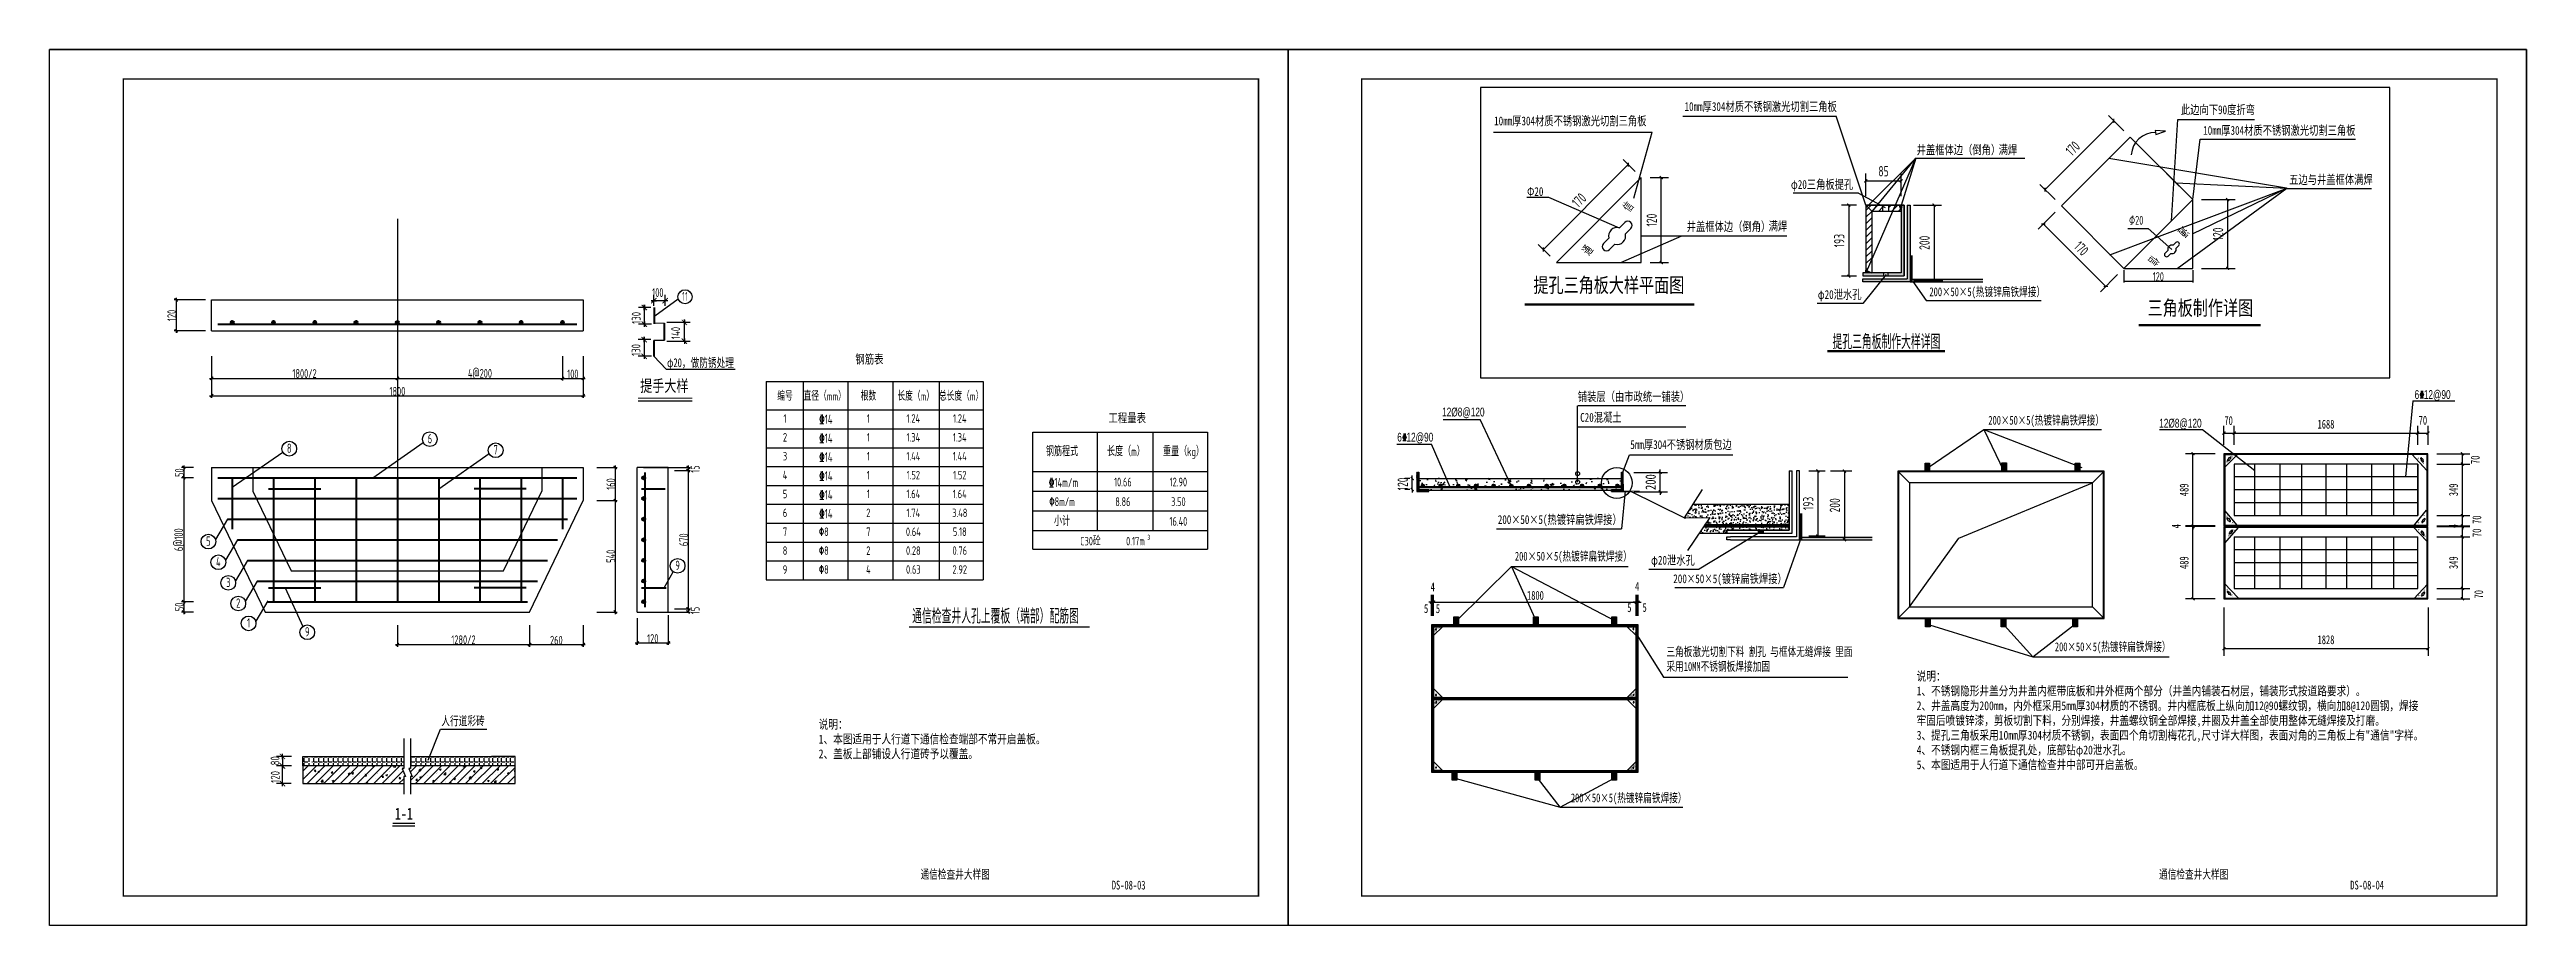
# Model space of a CAD drawing. Extents: x 66238224 to 66322224, y 84020927 to 84050627.
import ezdxf
from ezdxf.enums import TextEntityAlignment as Align

# ---------------------------------------------------------------- set-up
doc = ezdxf.new("R2010")
doc.units = 0
doc.header["$LTSCALE"] = 1000
for name, pattern in [('DASH', [0.35, 0.25, -0.1]), ('DASHDOT', [25.4, 12.7, -6.35, 0, -6.35]), ('DASHED', [19.05, 12.7, -6.35])]:
    doc.linetypes.add(name, pattern=pattern)
for name, color, linetype in [('fur', 8, 'Continuous'), ('GPSCOMMON', 7, 'Continuous'), ('PUB_DIM', 3, 'Continuous'), ('TK', 7, 'Continuous'), ('填充', 8, 'Continuous'), ('尺寸标注', 3, 'Continuous'), ('文字', 3, 'Continuous'), ('标注', 2, 'Continuous'), ('标注引线', 3, 'Continuous'), ('表格', 3, 'Continuous'), ('轮廓', 7, 'Continuous'), ('轮廓线', 1, 'Continuous')]:
    doc.layers.add(name, color=color, linetype=linetype)
doc.layers.add('钢筋', color=5, linetype='Continuous', lineweight=40)
doc.styles.add('_TCH_DIM', font='仿宋_GB2312_0.ttf', dxfattribs={"width": 0.7})
doc.styles.add('_TEL_DIM', font='仿宋_GB2312_0.ttf', dxfattribs={"width": 0.7, "height": 3.5})
doc.styles.add('DIM_FONT', font='仿宋_GB2312_0.ttf', dxfattribs={"width": 0.7})
doc.styles.add('GJ', font='tssdeng.shx', dxfattribs={"width": 0.75, "bigfont": 'hztxt.shx'})
doc.styles.add('gpshz', font='fsdb_e.shx', dxfattribs={"width": 0.7, "bigfont": 'hztxt.shx'})
doc.styles.add('HZTXT', font='仿宋_GB2312_0.ttf', dxfattribs={"width": 0.75, "height": 3})
doc.styles.add('JT-TK', font='simfang.ttf', dxfattribs={"width": 0.7, "height": 3})
doc.styles.get("Standard").update_dxf_attribs({"font": 'tssdeng.shx', "width": 0.7, "bigfont": 'tssdchn.shx'})
doc.styles.add('仿宋', font='仿宋_GB2312_0.ttf', dxfattribs={"width": 0.75})
doc.dimstyles.new('DIMN', dxfattribs={"dimtxt": 300, "dimasz": 100, "dimexe": 250, "dimexo": 300, "dimgap": 150, "dimtad": 1, "dimdec": 0, "dimzin": 0, "dimdsep": 46, "dimtxsty": 'DIM_FONT', "dimblk": 'ARCHTICK', "dimcen": 0.09, "dimclrt": 7, "dimazin": 2, "dimtfac": 1, "dimtdec": 0, "dimtix": 1, "dimtmove": 2, "dimatfit": 3, "dimfxl": 1, "dimtolj": 1, "dimtzin": 0, "dimarcsym": 0})
doc.dimstyles.new('ISO-25', dxfattribs={"dimtxt": 2.5, "dimasz": 2.5, "dimexe": 1.25, "dimexo": 0.625, "dimtad": 1, "dimtxsty": 'Standard', "dimcen": 2.5, "dimadec": 0, "dimazin": 0, "dimtfac": 1, "dimtmove": 0, "dimatfit": 3, "dimfxl": 1, "dimarcsym": 0})
doc.dimstyles.get("Standard").update_dxf_attribs({"dimscale": 100, "dimtxt": 3.5, "dimasz": 1, "dimexe": 2.5, "dimexo": 3, "dimgap": 1.5, "dimtad": 1, "dimdec": 0, "dimzin": 0, "dimdsep": 46, "dimtxsty": 'Standard', "dimblk": 'ARCHTICK', "dimcen": 0.09, "dimadec": 0, "dimazin": 0, "dimtfac": 1, "dimtdec": 0, "dimtix": 1, "dimtmove": 2, "dimatfit": 3, "dimfxl": 1, "dimtolj": 1, "dimtzin": 0, "dimarcsym": 0})
pattern_1 = [(45, (-274920400.355, -335992578.194), (-8.83883476483, 8.83883476483), []), (45, (-274920394.462, -335992578.194), (-8.83883476483, 8.83883476483), [])]
pattern_2 = [(45, (-274920008.423, -335992907.004), (-8.83883476483, 8.83883476483), []), (45, (-274920002.53, -335992907.004), (-8.83883476483, 8.83883476483), [])]
pattern_3 = [(45, (-274919408.423, -335992907.004), (-8.83883476483, 8.83883476483), []), (45, (-274919402.53, -335992907.004), (-8.83883476483, 8.83883476483), [])]
pattern_4 = [(45, (-274918808.423, -335992907.004), (-8.83883476483, 8.83883476483), []), (45, (-274918802.53, -335992907.004), (-8.83883476483, 8.83883476483), [])]
pattern_5 = [(45, (-274918208.423, -335992907.004), (-8.83883476483, 8.83883476483), []), (45, (-274918202.53, -335992907.004), (-8.83883476483, 8.83883476483), [])]
pattern_6 = [(45, (-274917608.423, -335992907.004), (-8.83883476483, 8.83883476483), []), (45, (-274917602.53, -335992907.004), (-8.83883476483, 8.83883476483), [])]
pattern_7 = [(45, (-274917008.423, -335992907.004), (-8.83883476483, 8.83883476483), []), (45, (-274917002.53, -335992907.004), (-8.83883476483, 8.83883476483), [])]
pattern_8 = [(45, (-274916408.423, -335992907.004), (-8.83883476483, 8.83883476483), []), (45, (-274916402.53, -335992907.004), (-8.83883476483, 8.83883476483), [])]
pattern_9 = [(45, (-274915808.423, -335992907.004), (-8.83883476483, 8.83883476483), []), (45, (-274915802.53, -335992907.004), (-8.83883476483, 8.83883476483), [])]
pattern_10 = [(45, (-274915208.423, -335992907.004), (-8.83883476483, 8.83883476483), []), (45, (-274915202.53, -335992907.004), (-8.83883476483, 8.83883476483), [])]
pattern_11 = [(45, (-274914608.423, -335992907.004), (-8.83883476483, 8.83883476483), []), (45, (-274914602.53, -335992907.004), (-8.83883476483, 8.83883476483), [])]
pattern_12 = [(45, (-274914008.423, -335992907.004), (-8.83883476483, 8.83883476483), []), (45, (-274914002.53, -335992907.004), (-8.83883476483, 8.83883476483), [])]

msp = doc.modelspace()

# ---------------------------------------------------------------- texts
at = {"style": '仿宋', "width": 0.75}
for s, p in [('井盖框体边（倒角）', (66301543.441, 84047078.219)), ('满焊', (66304323.038, 84047078.718)), ('井盖框体边（倒角）', (66293744.828, 84044474.702)), ('满焊', (66296522.774, 84044490.356))]:
    msp.add_text(s, height=300, dxfattribs=at).set_placement(p)
at = {"char_height": 300, "attachment_point": 1, "style": '仿宋'}
for s, insert, width in [('10mm厚304材质不锈钢激光切割三角板', (66293671.774, 84048842.921), 11799.69725), ('此边向下90度折弯', (66310505.414, 84048736.217), 11799.69725), ('10mm厚304材质不锈钢激光切割三角板', (66287214.456, 84048356.401), 11799.69725), ('10mm厚304材质不锈钢激光切割三角板', (66311260.97, 84048036.715), 11799.69725), ('{\\fSimSun|b0|i0|c134|p2;φ20三角板提孔}', (66297279.191, 84046203.427), 2642), ('五边与井盖框体满焊', (66314174.943, 84046366.355), 11799.69725), ('Φ20', (66288333.675, 84045961.883), 28176.85507), ('{\\fSimSun|b0|i0|c134|p2;φ20泄水孔}', (66298190.711, 84042470.634), 2969.43123), ('铺装层（由市政统一铺装）', (66290051.853, 84039008.806), 11799.69725), ('C20混凝土', (66290133.486, 84038304.32), 11799.69725), ('5mm厚304不锈钢材质包边', (66291833.287, 84037381.327), 11799.69725), ('200×50×5(热镀锌扁铁焊接）', (66287338.818, 84034839.525), 11799.69725), ('φ20泄水孔', (66292536.818, 84033461.599), 11799.69725), ('200{\\W0.7;\\C3;×}50{\\W0.7;\\C3;×}5(镀锌扁铁焊接）', (66293290.968, 84032833.923), 11799.69725)]:
    msp.add_mtext(s, dxfattribs=dict(at, insert=insert, width=width))
at = {"attachment_point": 1}
for s, insert, char_height, width, rotation in [('信', (66291580.324, 84045261.996), 300, 28176.85507, 53.49763089), ('通', (66310776.977, 84044455.454), 300, 28176.85507, 226.485782), ('通', (66290203.225, 84043786.139), 300, 28176.85507, 53.46414454), ('信', (66309760.636, 84043496.627), 300, 28176.85507, 232.53825524), ('通', (66312034.266, 84036634.308), 56.25, 3522.10688, 53.46414454), ('信', (66312206.403, 84036818.79), 56.25, 3522.10688, 53.49763089), ('通', (66318557.984, 84036806.641), 56.25, 3522.10688, 309.90292005), ('信', (66318730.375, 84036616.091), 56.25, 3522.10688, 309.93640639), ('信', (66312082.027, 84034772.503), 56.25, 3522.10688, 144.75485716), ('通', (66312270.242, 84034552.128), 56.25, 3522.10688, 144.72137081), ('通', (66318522.23, 84034580.09), 56.25, 3522.10688, 57.87950328), ('信', (66318720.66, 84034826.648), 56.25, 3522.10688, 57.91298962), ('通', (66312101.565, 84034131.849), 56.25, 3522.10688, 57.87950328), ('信', (66312258.989, 84034329.036), 56.25, 3522.10688, 57.91298962), ('通', (66318571.419, 84034385.205), 56.25, 3522.10688, 309.90292005), ('信', (66318785.022, 84034152.551), 56.25, 3522.10688, 309.93640639), ('信', (66312081.345, 84032275.485), 56.25, 3522.10688, 138.75385284), ('通', (66312250.96, 84032088.681), 56.25, 3522.10688, 138.7203665), ('通', (66318531.344, 84032115.202), 56.25, 3522.10688, 53.14610736), ('信', (66318704.503, 84032298.725), 56.25, 3522.10688, 53.17959371), ('通', (66285151.625, 84030914.174), 90, 28176.85507, 53.46414454), ('信', (66285252.186, 84031015.583), 90, 100, 53.49763089), ('力', (66285265.958, 84028549.767), 90, 100, 53.49763089), ('电', (66291807.572, 84028714.616), 90, 28176.85507, 53.46414454), ('力', (66291908.132, 84028816.025), 90, 100, 53.49763089), ('电', (66285165.398, 84028448.358), 90, 28176.85507, 53.46414454), ('通', (66291807.572, 84026244.616), 90, 28176.85507, 53.46414454), ('信', (66291908.132, 84026346.025), 90, 100, 53.49763089)]:
    msp.add_mtext(s, dxfattribs=dict(at, insert=insert, char_height=char_height, width=width, rotation=rotation))
at = {"color": 3, "insert": (66308745.534, 84044987.181), "char_height": 300, "width": 17699.54587, "attachment_point": 1}
msp.add_mtext('Φ20', dxfattribs=at)
at = {"color": 0, "char_height": 500, "width": 8372.03213, "attachment_point": 1, "style": '仿宋'}
for s, insert in [('提孔三角板大样平面图', (66288547.709, 84042890.93)), ('三角板制作详图', (66309373.404, 84042116.96))]:
    msp.add_mtext(s, dxfattribs=dict(at, insert=insert))
at = {"color": 0, "insert": (66298689.509, 84040966.521), "char_height": 500, "width": 8372.03213, "attachment_point": 1}
msp.add_mtext('提孔三角板制作大样详图', dxfattribs=at)
at = {"ltscale": 5, "char_height": 300, "width": 17169.19763, "attachment_point": 1, "style": '_TCH_DIM'}
for s, insert in [('{\\W0.8;说明：\\P1、不锈钢隐形井盖分为井盖内框带底板和井外框两个部分（井盖内铺装石材层，铺装形式按道路要求）。\\P2、井盖高度为200mm，内外框采用5mm厚304材质的不锈钢。井内框底板上纵向加12@90螺纹钢，横向加8@120圆钢，焊接牢固后喷镀锌漆，剪板切割下料，分别焊接，井盖螺纹钢全部焊接,井圈及井盖全部使用整体无缝焊接及打磨。\\P3、提孔三角板采用10mm厚304材质不锈钢，表面四个角切割梅花孔,尺寸详大样图，表面对角的三角板上有"通信"字样。\\P4、不锈钢内框三角板提孔处，底部钻φ20泄水孔。\\P5、本图适用于人行道下通信检查井中部可开启盖板。}', (66301544.079, 84029527.859)), ('{\\W0.8;说明：\\P1、本图适用于人行道下通信检查端部不常开启盖板。\\P2、盖板上部铺设人行道砖予以覆盖。}', (66264308.032, 84027896.554))]:
    msp.add_mtext(s, dxfattribs=dict(at, insert=insert))
at = {"layer": 'fur', "color": 3, "char_height": 300, "attachment_point": 1, "style": '_TEL_DIM'}
for s, insert, width in [('200×50×5(热镀锌扁铁焊接）', (66301976.741, 84042564.267), 6305.48295), ('200×50×5(热镀锌扁铁焊接）', (66303974.283, 84038207.865), 6305.48295), ('200{\\W0.75;\\C256;×}50{\\W0.75;\\C256;×}5(热镀锌扁铁焊接）', (66287919.55, 84033597.406), 4624.02084), ('三角板激光切割下料 割孔 与框体无缝焊接 里面采用10MM不锈钢板焊接加固', (66293056.955, 84030360.677), 6305.48295), ('200×50×5(热镀锌扁铁焊接）', (66306230.39, 84030527.721), 6305.48295), ('200×50×5(热镀锌扁铁焊接）', (66289816.518, 84025404.647), 6305.48295)]:
    msp.add_mtext(s, dxfattribs=dict(at, insert=insert, width=width))
at = {"layer": 'GPSCOMMON', "ltscale": 5, "style": 'gpshz', "width": 0.7}
for s, p in [('6  12@90', (66318429.682, 84038778.309)), ('12%%c8@120', (66285449.674, 84038186.142)), ('12%%c8@120', (66309767.487, 84037808.326)), ('6  12@90', (66283928.829, 84037333.152))]:
    msp.add_text(s, height=300, dxfattribs=at).set_placement(p)
at = {"layer": 'PUB_DIM', "color": 7, "char_height": 300, "attachment_point": 5, "style": 'DIM_FONT'}
for s, insert in [('\\A1;4', (66285132.471, 84032408.027)), ('1800', (66288615.108, 84032118.333)), ('\\A1;4', (66292065.614, 84032425.727))]:
    msp.add_mtext(s, dxfattribs=dict(at, insert=insert))
at = {"layer": 'TK', "color": 0, "style": 'JT-TK', "width": 0.7}
for s, p in [('通信检查井大样图', (66268937.357, 84022671.309)), ('通信检查井大样图', (66310937.357, 84022671.309)), ('DS-08-03', (66274820.796, 84022296.756)), ('DS-08-04', (66316820.796, 84022296.756))]:
    msp.add_text(s, height=300, dxfattribs=at).set_placement(p, align=Align.MIDDLE)
at = {"layer": '尺寸标注', "width": 0.7}
for s, height, p in [('100', 300, (66258663.294, 84042237.306)), ('通信检查井人孔上覆板（端部）配筋图', 500, (66267478.425, 84031163.532))]:
    msp.add_text(s, height=height, dxfattribs=at).set_placement(p)
at = {"layer": '尺寸标注', "width": 0.75}
for s, p in [('130', (66258269.985, 84041326.145)), ('140', (66259609.441, 84040807.743)), ('130', (66258262.254, 84040236.055))]:
    msp.add_text(s, height=300, rotation=90, dxfattribs=at).set_placement(p)
at = {"layer": '尺寸标注', "width": 0.7}
for s, p in [('钢筋表', (66266029.198, 84039944.729)), ('工程量表', (66274770.745, 84037950.89))]:
    msp.add_text(s, height=350, dxfattribs=at).set_placement(p, align=Align.CENTER)
at = {"layer": '尺寸标注', "style": 'GJ', "width": 0.75}
for s, p in [('80', (66246023.517, 84026356.734)), ('120', (66246028.66, 84025763.502))]:
    msp.add_text(s, height=300, rotation=90, dxfattribs=at).set_placement(p)
at = {"layer": '尺寸标注', "insert": (66242368.313, 84041611.738), "char_height": 300, "width": 598.17008, "attachment_point": 5, "rotation": 90}
msp.add_mtext('\\A1;120', dxfattribs=at)
at = {"layer": '尺寸标注', "char_height": 300, "attachment_point": 5}
for s, insert in [('\\A1;1800/2', (66246871.6, 84039641.866)), ('\\A1;4@200', (66252821.6, 84039625.974)), ('\\A1;100', (66255971.6, 84039625.974)), ('\\A1;1800', (66250021.6, 84039039.323)), ('\\A1;1280/2', (66252261.6, 84030614.566)), ('\\A1;260', (66255411.6, 84030598.674))]:
    msp.add_mtext(s, dxfattribs=dict(at, insert=insert))
at = {"layer": '尺寸标注', "char_height": 300, "attachment_point": 5, "rotation": 90}
for s, insert in [('\\A1;50', (66242625.95, 84036280.763)), ('\\A1;15', (66260119.912, 84036403.263)), ('\\A1;160', (66257260.242, 84035895.763)), ('\\A1;6@100', (66242625.95, 84034005.763)), ('\\A1;540', (66257260.242, 84033445.763)), ('\\A1;670', (66259730.537, 84034005.763)), ('\\A1;50', (66242625.95, 84031730.763)), ('\\A1;15', (66260119.912, 84031608.263))]:
    msp.add_mtext(s, dxfattribs=dict(at, insert=insert))
at = {"layer": '尺寸标注', "insert": (66258682.053, 84030655.594), "char_height": 300, "width": 403.84615, "attachment_point": 5}
msp.add_mtext('\\A1;120', dxfattribs=at)
at = {"layer": '文字', "style": 'HZTXT'}
for s, height, width, p in [('提手大样', 400, 0.75, (66258255.658, 84039024.766)), ('φ20，做防锈处理', 300, 0.7, (66259165.705, 84039859.114)), ('人行道彩砖', 300, 0.7, (66251511.406, 84027712.996)), ('1-1', 400, 0.75, (66249932.292, 84024519.226))]:
    msp.add_text(s, height=height, dxfattribs=dict(at, width=width)).set_placement(p)
at = {"layer": '标注', "width": 0.7}
for s, height, p in [('11', 300, (66259774.932, 84042108.598)), ('8', 315, (66246352.981, 84036951.657)), ('6', 315, (66251122.093, 84037274.41)), ('7', 315, (66253352.981, 84036898.381)), ('5', 315, (66243612.273, 84033801.472)), ('4', 315, (66243949.31, 84033101.472)), ('9', 315, (66259522.545, 84032978.584)), ('3', 315, (66244286.347, 84032401.472)), ('2', 315, (66244623.384, 84031701.472)), ('1', 315, (66244976.07, 84031028.133)), ('9', 315, (66246963.298, 84030726.959))]:
    msp.add_text(s, height=height, dxfattribs=at).set_placement(p, align=Align.CENTER)
at = {"layer": '表格', "width": 0.7}
for s, height, p in [('编号', 288, (66263166.553, 84038725.175)), ('直径（mm）', 288, (66264513.761, 84038725.175)), ('根数', 288, (66265997.479, 84038725.175)), ('长度（m）', 288, (66267599.809, 84038725.175)), ('总长度（m）', 288, (66269136.449, 84038725.175)), ('1', 288, (66263166.553, 84037974.065)), ('%%13214', 315, (66264550.232, 84037933.409)), ('1', 288, (66265992.366, 84037974.065)), ('1.24', 288, (66267517.372, 84037974.065)), ('1.24', 288, (66269092.973, 84037974.065)), ('3', 288, (66263166.553, 84036694.065)), ('2', 288, (66263166.553, 84037334.065)), ('%%13214', 315, (66264550.232, 84037293.409)), ('%%13214', 315, (66264550.232, 84036653.409)), ('1', 288, (66265992.366, 84037334.065)), ('1', 288, (66265992.366, 84036694.065)), ('1.44', 288, (66267517.372, 84036694.065)), ('1.34', 288, (66267517.372, 84037334.065)), ('1.44', 288, (66269092.973, 84036694.065)), ('1.34', 288, (66269092.973, 84037334.065)), ('钢筋程式', 300, (66272561.8, 84036843.638)), ('长度（m）', 300, (66274726.668, 84036843.638)), ('重量（kg）', 300, (66276680.672, 84036843.638)), ('4', 288, (66263166.553, 84036054.065)), ('%%13214', 315, (66264550.232, 84036013.409)), ('1', 288, (66265992.366, 84036054.065)), ('1.52', 288, (66267517.372, 84036054.065)), ('1.52', 288, (66269092.973, 84036054.065)), ('5', 288, (66263166.553, 84035414.065)), ('%%13214', 315, (66264550.232, 84035373.409)), ('1', 288, (66265992.366, 84035414.065)), ('1.64', 288, (66267517.372, 84035414.065)), ('1.64', 288, (66269092.973, 84035414.065)), ('%%13214m/m', 315, (66272611.107, 84035786.778)), ('%%1308m/m', 300, (66272561.8, 84035145.626)), ('10.66', 300, (66274624.417, 84035812.292)), ('8.86', 300, (66274624.417, 84035145.626)), ('12.90', 300, (66276506.049, 84035812.292)), ('3.50', 300, (66276506.049, 84035145.626)), ('6', 288, (66263166.553, 84034774.065)), ('%%13214', 315, (66264550.232, 84034733.409)), ('2', 288, (66265992.366, 84034774.065)), ('1.74', 288, (66267517.372, 84034774.065)), ('3.48', 288, (66269092.973, 84034774.065)), ('小计', 300, (66272561.8, 84034478.959)), ('16.40', 300, (66276506.049, 84034478.959)), ('7', 288, (66263166.553, 84034134.065)), ('8', 288, (66263166.553, 84033494.065)), ('%%1308', 288, (66264484.823, 84034134.065)), ('%%1308', 288, (66264484.823, 84033494.065)), ('7', 288, (66265992.366, 84034134.065)), ('2', 288, (66265992.366, 84033494.065)), ('0.64', 288, (66267517.372, 84034134.065)), ('0.28', 288, (66267517.372, 84033494.065)), ('0.76', 288, (66269092.973, 84033494.065)), ('5.18', 288, (66269092.973, 84034134.065)), ('C30砼', 288, (66273524.016, 84033813.567)), ('0.17m', 288, (66275053.379, 84033813.567)), ('3', 172.8, (66275504.064, 84033999.802)), ('9', 288, (66263166.553, 84032854.065)), ('%%1308', 288, (66264484.823, 84032854.065)), ('4', 288, (66265992.366, 84032854.065)), ('0.63', 288, (66267517.372, 84032854.065)), ('2.92', 288, (66269092.973, 84032854.065))]:
    msp.add_text(s, height=height, dxfattribs=at).set_placement(p, align=Align.CENTER)

# ---------------------------------------------------------------- blocks, each defined once
blk = doc.blocks.new('_ArchTick')
at = {"color": 0, "linetype": 'ByBlock', "const_width": 0.4}
blk.add_lwpolyline([(-0.5, -0.5), (0.5, 0.5)], dxfattribs=at)
blk = doc.blocks.new('*D6')
at = {"color": 0, "lineweight": -2, "ltscale": 5, "transparency": 16777216}
for p, q in [((66308572, 84043146), (66308572, 84042729)), ((66310905, 84043146), (66310905, 84042729)), ((66308572, 84042769), (66310905, 84042769))]:
    blk.add_line(p, q, dxfattribs=at)
at = {"layer": 'Defpoints', "color": 0, "ltscale": 5, "transparency": 16777216}
for p in [(66308572, 84043206), (66310905, 84043206), (66310905, 84042769)]:
    blk.add_point(p, dxfattribs=at)
at = {"color": 0, "lineweight": -2, "ltscale": 5, "transparency": 16777216, "xscale": 20, "yscale": 20, "zscale": 20, "rotation": 180}
blk.add_blockref('_ArchTick', (66308572, 84042769), dxfattribs=at)
at = {"color": 0, "lineweight": -2, "ltscale": 5, "transparency": 16777216, "xscale": 20, "yscale": 20, "zscale": 20}
blk.add_blockref('_ArchTick', (66310905, 84042769), dxfattribs=at)
at = {"color": 0, "ltscale": 5, "transparency": 16777216, "insert": (66309739, 84042929), "char_height": 300, "attachment_point": 5}
blk.add_mtext('120', dxfattribs=at)
blk = doc.blocks.new('*D7')
at = {"color": 0, "lineweight": -2, "ltscale": 5, "transparency": 16777216}
for p, q in [((66288885, 84043846), (66291765, 84046726)), ((66291994, 84046496), (66291588, 84046902)), ((66289114, 84043616), (66288708, 84044022))]:
    blk.add_line(p, q, dxfattribs=at)
at = {"layer": 'Defpoints', "color": 0, "ltscale": 5, "transparency": 16777216}
for p in [(66291765, 84046726), (66292207, 84046284), (66289327, 84043404)]:
    blk.add_point(p, dxfattribs=at)
at = {"color": 0, "lineweight": -2, "ltscale": 5, "transparency": 16777216, "xscale": 100, "yscale": 100, "zscale": 100}
for p, rotation in [((66291765, 84046726), 45), ((66288885, 84043846), 225)]:
    blk.add_blockref('_ArchTick', p, dxfattribs=dict(at, rotation=rotation))
at = {"color": 0, "ltscale": 5, "transparency": 16777216, "insert": (66290095, 84045515), "char_height": 350, "attachment_point": 5, "rotation": 45}
blk.add_mtext('\\A1;170', dxfattribs=at)
blk = doc.blocks.new('*D8')
at = {"color": 0, "lineweight": -2, "ltscale": 5, "transparency": 16777216}
for p, q in [((66292507, 84046284), (66293133, 84046284)), ((66292883, 84043404), (66292883, 84046284)), ((66292507, 84043404), (66293133, 84043404))]:
    blk.add_line(p, q, dxfattribs=at)
at = {"layer": 'Defpoints', "color": 0, "ltscale": 5, "transparency": 16777216}
for p in [(66292207, 84046284), (66292883, 84046284), (66292207, 84043404)]:
    blk.add_point(p, dxfattribs=at)
at = {"color": 0, "lineweight": -2, "ltscale": 5, "transparency": 16777216, "xscale": 100, "yscale": 100, "zscale": 100}
for p, rotation in [((66292883, 84046284), 90), ((66292883, 84043404), 270)]:
    blk.add_blockref('_ArchTick', p, dxfattribs=dict(at, rotation=rotation))
at = {"color": 0, "ltscale": 5, "transparency": 16777216, "insert": (66292558, 84044844), "char_height": 350, "attachment_point": 5, "rotation": 90}
blk.add_mtext('\\A1;120', dxfattribs=at)
blk = doc.blocks.new('*D9')
at = {"color": 0, "lineweight": -2, "ltscale": 5, "transparency": 16777216}
for p, q in [((66299819, 84045652), (66299819, 84046425)), ((66301019, 84045652), (66301019, 84046425)), ((66299819, 84046175), (66301019, 84046175))]:
    blk.add_line(p, q, dxfattribs=at)
at = {"layer": 'Defpoints', "color": 0, "ltscale": 5, "transparency": 16777216}
for p in [(66301019, 84046175), (66299819, 84045352), (66301019, 84045352)]:
    blk.add_point(p, dxfattribs=at)
at = {"color": 0, "lineweight": -2, "ltscale": 5, "transparency": 16777216, "xscale": 100, "yscale": 100, "zscale": 100, "rotation": 180}
blk.add_blockref('_ArchTick', (66299819, 84046175), dxfattribs=at)
at = {"color": 0, "lineweight": -2, "ltscale": 5, "transparency": 16777216, "xscale": 100, "yscale": 100, "zscale": 100}
blk.add_blockref('_ArchTick', (66301019, 84046175), dxfattribs=at)
at = {"color": 0, "ltscale": 5, "transparency": 16777216, "insert": (66300419, 84046500), "char_height": 350, "attachment_point": 5}
blk.add_mtext('\\A1;85', dxfattribs=at)
blk = doc.blocks.new('*D10')
at = {"color": 0, "lineweight": -2, "ltscale": 5, "transparency": 16777216}
for p, q in [((66305899, 84045878), (66308232, 84048211)), ((66308571, 84047872), (66308055, 84048387)), ((66306238, 84045539), (66305723, 84046055))]:
    blk.add_line(p, q, dxfattribs=at)
at = {"layer": 'Defpoints', "color": 0, "ltscale": 5, "transparency": 16777216}
for p in [(66308232, 84048211), (66308783, 84047660), (66306450, 84045327)]:
    blk.add_point(p, dxfattribs=at)
at = {"color": 0, "lineweight": -2, "ltscale": 5, "transparency": 16777216, "xscale": 100, "yscale": 100, "zscale": 100}
for p, rotation in [((66308232, 84048211), 45.00000000036602), ((66305899, 84045878), 225.000000000366)]:
    blk.add_blockref('_ArchTick', p, dxfattribs=dict(at, rotation=rotation))
at = {"color": 0, "ltscale": 5, "transparency": 16777216, "insert": (66306836, 84047274), "char_height": 350, "attachment_point": 5, "rotation": 45}
blk.add_mtext('\\A1;170', dxfattribs=at)
blk = doc.blocks.new('*D11')
at = {"color": 0, "lineweight": -2, "ltscale": 5, "transparency": 16777216}
for p, q in [((66306238, 84045115), (66305660, 84044536)), ((66305837, 84044713), (66307959, 84042592)), ((66308360, 84042994), (66307782, 84042416))]:
    blk.add_line(p, q, dxfattribs=at)
at = {"layer": 'Defpoints', "color": 0, "ltscale": 5, "transparency": 16777216}
for p in [(66306450, 84045327), (66308572, 84043206), (66307959, 84042592)]:
    blk.add_point(p, dxfattribs=at)
at = {"color": 0, "lineweight": -2, "ltscale": 5, "transparency": 16777216, "xscale": 100, "yscale": 100, "zscale": 100}
for p, rotation in [((66305837, 84044713), 135.0161246236553), ((66307959, 84042592), 315.0161246236553)]:
    blk.add_blockref('_ArchTick', p, dxfattribs=dict(at, rotation=rotation))
at = {"color": 0, "ltscale": 5, "transparency": 16777216, "insert": (66307127, 84043883), "char_height": 350, "attachment_point": 5, "rotation": 315.01612}
blk.add_mtext('\\A1;170', dxfattribs=at)
blk = doc.blocks.new('*D12')
at = {"color": 0, "lineweight": -2, "ltscale": 5, "transparency": 16777216}
for p, q in [((66311205, 84045539), (66312340, 84045539)), ((66312090, 84045539), (66312090, 84043206)), ((66311205, 84043206), (66312340, 84043206))]:
    blk.add_line(p, q, dxfattribs=at)
at = {"layer": 'Defpoints', "color": 0, "ltscale": 5, "transparency": 16777216}
for p in [(66310905, 84045539), (66310905, 84043206), (66312090, 84043206)]:
    blk.add_point(p, dxfattribs=at)
at = {"color": 0, "lineweight": -2, "ltscale": 5, "transparency": 16777216, "xscale": 100, "yscale": 100, "zscale": 100}
for p, rotation in [((66312090, 84045539), 90), ((66312090, 84043206), 270)]:
    blk.add_blockref('_ArchTick', p, dxfattribs=dict(at, rotation=rotation))
at = {"color": 0, "ltscale": 5, "transparency": 16777216, "insert": (66311765, 84044373), "char_height": 350, "attachment_point": 5, "rotation": 90}
blk.add_mtext('\\A1;120', dxfattribs=at)
blk = doc.blocks.new('*D4')
at = {"color": 0, "lineweight": -2, "ltscale": 5, "transparency": 16777216}
for p, q in [((66301436, 84045354), (66302386, 84045354)), ((66302136, 84045354), (66302136, 84042795)), ((66301436, 84042795), (66302386, 84042795))]:
    blk.add_line(p, q, dxfattribs=at)
at = {"layer": 'Defpoints', "color": 0, "ltscale": 5, "transparency": 16777216}
for p in [(66301136, 84045354), (66301136, 84042795), (66302136, 84042795)]:
    blk.add_point(p, dxfattribs=at)
at = {"color": 0, "lineweight": -2, "ltscale": 5, "transparency": 16777216, "xscale": 100, "yscale": 100, "zscale": 100}
for p, rotation in [((66302136, 84045354), 90), ((66302136, 84042795), 270)]:
    blk.add_blockref('_ArchTick', p, dxfattribs=dict(at, rotation=rotation))
at = {"color": 0, "ltscale": 5, "transparency": 16777216, "insert": (66301811, 84044075), "char_height": 350, "attachment_point": 5, "rotation": 90}
blk.add_mtext('\\A1;200', dxfattribs=at)
blk = doc.blocks.new('*D5')
at = {"color": 0, "lineweight": -2, "ltscale": 5, "transparency": 16777216}
for p, q in [((66299498, 84045354), (66298994, 84045354)), ((66299244, 84045354), (66299244, 84042942)), ((66299498, 84042942), (66298994, 84042942))]:
    blk.add_line(p, q, dxfattribs=at)
at = {"layer": 'Defpoints', "color": 0, "ltscale": 5, "transparency": 16777216}
for p in [(66299798, 84045354), (66299244, 84042942), (66299798, 84042942)]:
    blk.add_point(p, dxfattribs=at)
at = {"color": 0, "lineweight": -2, "ltscale": 5, "transparency": 16777216, "xscale": 100, "yscale": 100, "zscale": 100}
for p, rotation in [((66299244, 84045354), 90), ((66299244, 84042942), 270)]:
    blk.add_blockref('_ArchTick', p, dxfattribs=dict(at, rotation=rotation))
at = {"color": 0, "ltscale": 5, "transparency": 16777216, "insert": (66298919, 84044148), "char_height": 350, "attachment_point": 5, "rotation": 90}
blk.add_mtext('\\A1;193', dxfattribs=at)
blk = doc.blocks.new('*D13')
at = {"color": 0, "lineweight": -2, "transparency": 16777216}
for p, q in [((66298618, 84036338), (66299345, 84036338)), ((66299095, 84036338), (66299095, 84034008)), ((66298618, 84034008), (66299345, 84034008))]:
    blk.add_line(p, q, dxfattribs=at)
at = {"layer": 'Defpoints', "color": 0, "transparency": 16777216}
for p in [(66298318, 84036338), (66298318, 84034008), (66299095, 84034008)]:
    blk.add_point(p, dxfattribs=at)
at = {"color": 0, "lineweight": -2, "transparency": 16777216, "xscale": 100, "yscale": 100, "zscale": 100}
for p, rotation in [((66299095, 84036338), 90), ((66299095, 84034008), 270)]:
    blk.add_blockref('_ArchTick', p, dxfattribs=dict(at, rotation=rotation))
at = {"color": 0, "transparency": 16777216, "insert": (66298770, 84035173), "char_height": 350, "attachment_point": 5, "rotation": 90}
blk.add_mtext('\\A1;200', dxfattribs=at)
blk = doc.blocks.new('*D14')
at = {"color": 0, "lineweight": -2, "ltscale": 5, "transparency": 16777216}
for p, q in [((66297886, 84036338), (66298442, 84036338)), ((66298192, 84036338), (66298192, 84034133)), ((66297886, 84034133), (66298442, 84034133))]:
    blk.add_line(p, q, dxfattribs=at)
at = {"layer": 'Defpoints', "color": 0, "ltscale": 5, "transparency": 16777216}
for p in [(66297586, 84036338), (66297586, 84034133), (66298192, 84034133)]:
    blk.add_point(p, dxfattribs=at)
at = {"color": 0, "lineweight": -2, "ltscale": 5, "transparency": 16777216, "xscale": 100, "yscale": 100, "zscale": 100}
for p, rotation in [((66298192, 84036338), 90), ((66298192, 84034133), 270)]:
    blk.add_blockref('_ArchTick', p, dxfattribs=dict(at, rotation=rotation))
at = {"color": 0, "ltscale": 5, "transparency": 16777216, "insert": (66297867, 84035236), "char_height": 350, "attachment_point": 5, "rotation": 90}
blk.add_mtext('\\A1;193', dxfattribs=at)
blk = doc.blocks.new('*D15')
at = {"color": 0, "lineweight": -2, "ltscale": 5, "transparency": 16777216}
for p, q in [((66291954, 84036290), (66293098, 84036290)), ((66292848, 84036290), (66292848, 84036390)), ((66292848, 84035629), (66292848, 84036290)), ((66291954, 84035629), (66293098, 84035629)), ((66292848, 84035629), (66292848, 84035529))]:
    blk.add_line(p, q, dxfattribs=at)
at = {"layer": 'Defpoints', "color": 0, "ltscale": 5, "transparency": 16777216}
for p in [(66291654, 84036290), (66292848, 84036290), (66291654, 84035629)]:
    blk.add_point(p, dxfattribs=at)
at = {"color": 0, "lineweight": -2, "ltscale": 5, "transparency": 16777216, "xscale": 100, "yscale": 100, "zscale": 100}
for p, rotation in [((66292848, 84036290), 270), ((66292848, 84035629), 90)]:
    blk.add_blockref('_ArchTick', p, dxfattribs=dict(at, rotation=rotation))
at = {"color": 0, "ltscale": 5, "transparency": 16777216, "insert": (66292523, 84035960), "char_height": 350, "attachment_point": 5, "rotation": 90, "style": '仿宋'}
blk.add_mtext('\\A1;200', dxfattribs=at)
blk = doc.blocks.new('*D16')
at = {"color": 0, "lineweight": -2, "ltscale": 5, "transparency": 16777216}
for p, q in [((66284439, 84036083), (66284439, 84036183)), ((66284361, 84036083), (66284189, 84036083)), ((66284361, 84035710), (66284189, 84035710)), ((66284439, 84035710), (66284439, 84036083)), ((66284439, 84035710), (66284439, 84035610))]:
    blk.add_line(p, q, dxfattribs=at)
at = {"layer": 'Defpoints', "color": 0, "ltscale": 5, "transparency": 16777216}
for p in [(66284439, 84036083), (66284661, 84036083), (66284661, 84035710)]:
    blk.add_point(p, dxfattribs=at)
at = {"color": 0, "lineweight": -2, "ltscale": 5, "transparency": 16777216, "xscale": 100, "yscale": 100, "zscale": 100}
for p, rotation in [((66284439, 84036083), 270), ((66284439, 84035710), 90)]:
    blk.add_blockref('_ArchTick', p, dxfattribs=dict(at, rotation=rotation))
at = {"color": 0, "ltscale": 5, "transparency": 16777216, "insert": (66284114, 84035897), "char_height": 350, "attachment_point": 5, "rotation": 90}
blk.add_mtext('\\A1;120', dxfattribs=at)
blk = doc.blocks.new('*D28')
at = {"layer": 'Defpoints', "color": 0, "ltscale": 5, "transparency": 16777216}
for p in [(66285096, 84031122), (66285121, 84031890), (66285121, 84031122)]:
    blk.add_point(p, dxfattribs=at)
at = {"layer": 'PUB_DIM', "color": 0, "lineweight": -2, "ltscale": 5, "transparency": 16777216}
for p, q in [((66285096, 84031422), (66285096, 84032140)), ((66285121, 84031422), (66285121, 84032140)), ((66285096, 84031890), (66284996, 84031890)), ((66285096, 84031890), (66285121, 84031890)), ((66285121, 84031890), (66285221, 84031890))]:
    blk.add_line(p, q, dxfattribs=at)
at = {"layer": 'PUB_DIM', "color": 0, "lineweight": -2, "ltscale": 5, "transparency": 16777216, "xscale": 100, "yscale": 100, "zscale": 100}
blk.add_blockref('_ArchTick', (66285096, 84031890), dxfattribs=at)
at = {"layer": 'PUB_DIM', "color": 0, "lineweight": -2, "ltscale": 5, "transparency": 16777216, "xscale": 100, "yscale": 100, "zscale": 100, "rotation": 180}
blk.add_blockref('_ArchTick', (66285121, 84031890), dxfattribs=at)
at = {"layer": 'PUB_DIM', "color": 7, "ltscale": 5, "transparency": 16777216, "insert": (66284907, 84031672), "char_height": 300, "attachment_point": 5, "style": 'DIM_FONT'}
blk.add_mtext('\\A1;5', dxfattribs=at)
blk = doc.blocks.new('*D29')
at = {"layer": 'Defpoints', "color": 0, "ltscale": 5, "transparency": 16777216}
for p in [(66285136, 84031122), (66285161, 84031890), (66285161, 84031122)]:
    blk.add_point(p, dxfattribs=at)
at = {"layer": 'PUB_DIM', "color": 0, "lineweight": -2, "ltscale": 5, "transparency": 16777216}
for p, q in [((66285136, 84031422), (66285136, 84032140)), ((66285161, 84031422), (66285161, 84032140)), ((66285136, 84031890), (66285036, 84031890)), ((66285136, 84031890), (66285161, 84031890)), ((66285161, 84031890), (66285261, 84031890))]:
    blk.add_line(p, q, dxfattribs=at)
at = {"layer": 'PUB_DIM', "color": 0, "lineweight": -2, "ltscale": 5, "transparency": 16777216, "xscale": 100, "yscale": 100, "zscale": 100}
blk.add_blockref('_ArchTick', (66285136, 84031890), dxfattribs=at)
at = {"layer": 'PUB_DIM', "color": 0, "lineweight": -2, "ltscale": 5, "transparency": 16777216, "xscale": 100, "yscale": 100, "zscale": 100, "rotation": 180}
blk.add_blockref('_ArchTick', (66285161, 84031890), dxfattribs=at)
at = {"layer": 'PUB_DIM', "color": 7, "ltscale": 5, "transparency": 16777216, "insert": (66285309, 84031667), "char_height": 300, "attachment_point": 5, "style": 'DIM_FONT'}
blk.add_mtext('\\A1;5', dxfattribs=at)
blk = doc.blocks.new('*D30')
at = {"layer": 'Defpoints', "color": 0, "ltscale": 5, "transparency": 16777216}
for p in [(66292031, 84031122), (66292056, 84031890), (66292056, 84031122)]:
    blk.add_point(p, dxfattribs=at)
at = {"layer": 'PUB_DIM', "color": 0, "lineweight": -2, "ltscale": 5, "transparency": 16777216}
for p, q in [((66292031, 84031422), (66292031, 84032140)), ((66292056, 84031422), (66292056, 84032140)), ((66292031, 84031890), (66291931, 84031890)), ((66292031, 84031890), (66292056, 84031890)), ((66292056, 84031890), (66292156, 84031890))]:
    blk.add_line(p, q, dxfattribs=at)
at = {"layer": 'PUB_DIM', "color": 0, "lineweight": -2, "ltscale": 5, "transparency": 16777216, "xscale": 100, "yscale": 100, "zscale": 100}
blk.add_blockref('_ArchTick', (66292031, 84031890), dxfattribs=at)
at = {"layer": 'PUB_DIM', "color": 0, "lineweight": -2, "ltscale": 5, "transparency": 16777216, "xscale": 100, "yscale": 100, "zscale": 100, "rotation": 180}
blk.add_blockref('_ArchTick', (66292056, 84031890), dxfattribs=at)
at = {"layer": 'PUB_DIM', "color": 7, "ltscale": 5, "transparency": 16777216, "insert": (66291800, 84031702), "char_height": 300, "attachment_point": 5, "style": 'DIM_FONT'}
blk.add_mtext('\\A1;5', dxfattribs=at)
blk = doc.blocks.new('*D31')
at = {"layer": 'Defpoints', "color": 0, "ltscale": 5, "transparency": 16777216}
for p in [(66292071, 84031122), (66292096, 84031890), (66292096, 84031122)]:
    blk.add_point(p, dxfattribs=at)
at = {"layer": 'PUB_DIM', "color": 0, "lineweight": -2, "ltscale": 5, "transparency": 16777216}
for p, q in [((66292071, 84031422), (66292071, 84032140)), ((66292096, 84031422), (66292096, 84032140)), ((66292071, 84031890), (66291971, 84031890)), ((66292071, 84031890), (66292096, 84031890)), ((66292096, 84031890), (66292196, 84031890))]:
    blk.add_line(p, q, dxfattribs=at)
at = {"layer": 'PUB_DIM', "color": 0, "lineweight": -2, "ltscale": 5, "transparency": 16777216, "xscale": 100, "yscale": 100, "zscale": 100}
blk.add_blockref('_ArchTick', (66292071, 84031890), dxfattribs=at)
at = {"layer": 'PUB_DIM', "color": 0, "lineweight": -2, "ltscale": 5, "transparency": 16777216, "xscale": 100, "yscale": 100, "zscale": 100, "rotation": 180}
blk.add_blockref('_ArchTick', (66292096, 84031890), dxfattribs=at)
at = {"layer": 'PUB_DIM', "color": 7, "ltscale": 5, "transparency": 16777216, "insert": (66292319, 84031708), "char_height": 300, "attachment_point": 5, "style": 'DIM_FONT'}
blk.add_mtext('\\A1;5', dxfattribs=at)
blk = doc.blocks.new('*D24')
at = {"layer": 'Defpoints', "color": 0, "transparency": 16777216}
for p in [(66311965, 84032003), (66318885, 84032003), (66318885, 84030314)]:
    blk.add_point(p, dxfattribs=at)
at = {"layer": 'PUB_DIM', "color": 0, "lineweight": -2, "transparency": 16777216}
for p, q in [((66311965, 84031703), (66311965, 84030064)), ((66318885, 84031703), (66318885, 84030064)), ((66311965, 84030314), (66318885, 84030314))]:
    blk.add_line(p, q, dxfattribs=at)
at = {"layer": 'PUB_DIM', "color": 0, "lineweight": -2, "transparency": 16777216, "xscale": 100, "yscale": 100, "zscale": 100, "rotation": 180}
blk.add_blockref('_ArchTick', (66311965, 84030314), dxfattribs=at)
at = {"layer": 'PUB_DIM', "color": 0, "lineweight": -2, "transparency": 16777216, "xscale": 100, "yscale": 100, "zscale": 100}
blk.add_blockref('_ArchTick', (66318885, 84030314), dxfattribs=at)
at = {"layer": 'PUB_DIM', "color": 7, "transparency": 16777216, "insert": (66315425, 84030614), "char_height": 300, "attachment_point": 5, "style": 'DIM_FONT'}
blk.add_mtext('\\A1;1828', dxfattribs=at)
blk = doc.blocks.new('*D32')
at = {"layer": 'Defpoints', "color": 0, "transparency": 16777216}
for p in [(66310915, 84034453), (66311965, 84034453), (66311965, 84032003)]:
    blk.add_point(p, dxfattribs=at)
at = {"layer": 'PUB_DIM', "color": 0, "lineweight": -2, "transparency": 16777216}
for p, q in [((66311665, 84034453), (66310665, 84034453)), ((66310915, 84032003), (66310915, 84034453)), ((66311665, 84032003), (66310665, 84032003))]:
    blk.add_line(p, q, dxfattribs=at)
at = {"layer": 'PUB_DIM', "color": 0, "lineweight": -2, "transparency": 16777216, "xscale": 100, "yscale": 100, "zscale": 100}
for p, rotation in [((66310915, 84034453), 90), ((66310915, 84032003), 270)]:
    blk.add_blockref('_ArchTick', p, dxfattribs=dict(at, rotation=rotation))
at = {"layer": 'PUB_DIM', "color": 7, "transparency": 16777216, "insert": (66310615, 84033228), "char_height": 300, "attachment_point": 5, "rotation": 90, "style": 'DIM_FONT'}
blk.add_mtext('\\A1;489', dxfattribs=at)
blk = doc.blocks.new('*D33')
at = {"layer": 'Defpoints', "color": 0, "ltscale": 5, "transparency": 16777216}
for p in [(66310915, 84034473), (66311965, 84034473), (66311965, 84034453)]:
    blk.add_point(p, dxfattribs=at)
at = {"layer": 'PUB_DIM', "color": 0, "lineweight": -2, "ltscale": 5, "transparency": 16777216}
for p, q in [((66311665, 84034473), (66310665, 84034473)), ((66311665, 84034453), (66310665, 84034453)), ((66310915, 84034473), (66310915, 84034573)), ((66310915, 84034453), (66310915, 84034473)), ((66310915, 84034453), (66310915, 84034353))]:
    blk.add_line(p, q, dxfattribs=at)
at = {"layer": 'PUB_DIM', "color": 0, "lineweight": -2, "ltscale": 5, "transparency": 16777216, "xscale": 100, "yscale": 100, "zscale": 100}
for p, rotation in [((66310915, 84034473), 270), ((66310915, 84034453), 90)]:
    blk.add_blockref('_ArchTick', p, dxfattribs=dict(at, rotation=rotation))
at = {"layer": 'PUB_DIM', "color": 7, "ltscale": 5, "transparency": 16777216, "insert": (66310348, 84034463), "char_height": 300, "attachment_point": 5, "rotation": 90, "style": 'DIM_FONT'}
blk.add_mtext('\\A1;4', dxfattribs=at)
blk = doc.blocks.new('*D34')
at = {"layer": 'Defpoints', "color": 0, "transparency": 16777216}
for p in [(66310915, 84036923), (66311965, 84036923), (66311965, 84034473)]:
    blk.add_point(p, dxfattribs=at)
at = {"layer": 'PUB_DIM', "color": 0, "lineweight": -2, "transparency": 16777216}
for p, q in [((66311665, 84036923), (66310665, 84036923)), ((66310915, 84034473), (66310915, 84036923)), ((66311665, 84034473), (66310665, 84034473))]:
    blk.add_line(p, q, dxfattribs=at)
at = {"layer": 'PUB_DIM', "color": 0, "lineweight": -2, "transparency": 16777216, "xscale": 100, "yscale": 100, "zscale": 100}
for p, rotation in [((66310915, 84036923), 90), ((66310915, 84034473), 270)]:
    blk.add_blockref('_ArchTick', p, dxfattribs=dict(at, rotation=rotation))
at = {"layer": 'PUB_DIM', "color": 7, "transparency": 16777216, "insert": (66310615, 84035698), "char_height": 300, "attachment_point": 5, "rotation": 90, "style": 'DIM_FONT'}
blk.add_mtext('\\A1;489', dxfattribs=at)
blk = doc.blocks.new('*D17')
at = {"layer": 'Defpoints', "color": 0, "ltscale": 5, "transparency": 16777216}
for p in [(66318885, 84032353), (66318885, 84032003), (66320050, 84032353)]:
    blk.add_point(p, dxfattribs=at)
at = {"layer": 'PUB_DIM', "color": 0, "lineweight": -2, "ltscale": 5, "transparency": 16777216}
for p, q in [((66319185, 84032353), (66320300, 84032353)), ((66319185, 84032003), (66320300, 84032003)), ((66320050, 84032003), (66320050, 84032353))]:
    blk.add_line(p, q, dxfattribs=at)
at = {"layer": 'PUB_DIM', "color": 0, "lineweight": -2, "ltscale": 5, "transparency": 16777216, "xscale": 100, "yscale": 100, "zscale": 100}
for p, rotation in [((66320050, 84032353), 90), ((66320050, 84032003), 270)]:
    blk.add_blockref('_ArchTick', p, dxfattribs=dict(at, rotation=rotation))
at = {"layer": 'PUB_DIM', "color": 7, "ltscale": 5, "transparency": 16777216, "insert": (66320607, 84032158), "char_height": 300, "attachment_point": 5, "rotation": 90, "style": 'DIM_FONT'}
blk.add_mtext('\\A1;70', dxfattribs=at)
blk = doc.blocks.new('*D18')
at = {"layer": 'Defpoints', "color": 0, "transparency": 16777216}
for p in [(66318885, 84034103), (66320050, 84034103), (66318885, 84032353)]:
    blk.add_point(p, dxfattribs=at)
at = {"layer": 'PUB_DIM', "color": 0, "lineweight": -2, "transparency": 16777216}
for p, q in [((66319185, 84034103), (66320300, 84034103)), ((66320050, 84032353), (66320050, 84034103)), ((66319185, 84032353), (66320300, 84032353))]:
    blk.add_line(p, q, dxfattribs=at)
at = {"layer": 'PUB_DIM', "color": 0, "lineweight": -2, "transparency": 16777216, "xscale": 100, "yscale": 100, "zscale": 100}
for p, rotation in [((66320050, 84034103), 90), ((66320050, 84032353), 270)]:
    blk.add_blockref('_ArchTick', p, dxfattribs=dict(at, rotation=rotation))
at = {"layer": 'PUB_DIM', "color": 7, "transparency": 16777216, "insert": (66319750, 84033228), "char_height": 300, "attachment_point": 5, "rotation": 90, "style": 'DIM_FONT'}
blk.add_mtext('\\A1;349', dxfattribs=at)
blk = doc.blocks.new('*D19')
at = {"layer": 'Defpoints', "color": 0, "ltscale": 5, "transparency": 16777216}
for p in [(66318885, 84034453), (66320050, 84034453), (66318885, 84034103)]:
    blk.add_point(p, dxfattribs=at)
at = {"layer": 'PUB_DIM', "color": 0, "lineweight": -2, "ltscale": 5, "transparency": 16777216}
for p, q in [((66319185, 84034453), (66320300, 84034453)), ((66320050, 84034103), (66320050, 84034453)), ((66319185, 84034103), (66320300, 84034103))]:
    blk.add_line(p, q, dxfattribs=at)
at = {"layer": 'PUB_DIM', "color": 0, "lineweight": -2, "ltscale": 5, "transparency": 16777216, "xscale": 100, "yscale": 100, "zscale": 100}
for p, rotation in [((66320050, 84034453), 90), ((66320050, 84034103), 270)]:
    blk.add_blockref('_ArchTick', p, dxfattribs=dict(at, rotation=rotation))
at = {"layer": 'PUB_DIM', "color": 7, "ltscale": 5, "transparency": 16777216, "insert": (66320542, 84034242), "char_height": 300, "attachment_point": 5, "rotation": 90, "style": 'DIM_FONT'}
blk.add_mtext('\\A1;70', dxfattribs=at)
blk = doc.blocks.new('*D20')
at = {"layer": 'Defpoints', "color": 0, "ltscale": 5, "transparency": 16777216}
for p in [(66318885, 84034473), (66318885, 84034453), (66320050, 84034473)]:
    blk.add_point(p, dxfattribs=at)
at = {"layer": 'PUB_DIM', "color": 0, "lineweight": -2, "ltscale": 5, "transparency": 16777216}
for p, q in [((66319185, 84034473), (66320300, 84034473)), ((66319185, 84034453), (66320300, 84034453)), ((66320050, 84034473), (66320050, 84034573)), ((66320050, 84034453), (66320050, 84034473)), ((66320050, 84034453), (66320050, 84034353))]:
    blk.add_line(p, q, dxfattribs=at)
at = {"layer": 'PUB_DIM', "color": 0, "lineweight": -2, "ltscale": 5, "transparency": 16777216, "xscale": 100, "yscale": 100, "zscale": 100}
for p, rotation in [((66320050, 84034473), 270), ((66320050, 84034453), 90)]:
    blk.add_blockref('_ArchTick', p, dxfattribs=dict(at, rotation=rotation))
at = {"layer": 'PUB_DIM', "color": 7, "ltscale": 5, "transparency": 16777216, "insert": (66319742, 84034473), "char_height": 300, "attachment_point": 5, "rotation": 90, "style": 'DIM_FONT'}
blk.add_mtext('\\A1;4', dxfattribs=at)
blk = doc.blocks.new('*D21')
at = {"layer": 'Defpoints', "color": 0, "ltscale": 5, "transparency": 16777216}
for p in [(66318885, 84034823), (66318885, 84034473), (66320050, 84034823)]:
    blk.add_point(p, dxfattribs=at)
at = {"layer": 'PUB_DIM', "color": 0, "lineweight": -2, "ltscale": 5, "transparency": 16777216}
for p, q in [((66319185, 84034823), (66320300, 84034823)), ((66319185, 84034473), (66320300, 84034473)), ((66320050, 84034473), (66320050, 84034823))]:
    blk.add_line(p, q, dxfattribs=at)
at = {"layer": 'PUB_DIM', "color": 0, "lineweight": -2, "ltscale": 5, "transparency": 16777216, "xscale": 100, "yscale": 100, "zscale": 100}
for p, rotation in [((66320050, 84034823), 90), ((66320050, 84034473), 270)]:
    blk.add_blockref('_ArchTick', p, dxfattribs=dict(at, rotation=rotation))
at = {"layer": 'PUB_DIM', "color": 7, "ltscale": 5, "transparency": 16777216, "insert": (66320542, 84034685), "char_height": 300, "attachment_point": 5, "rotation": 90, "style": 'DIM_FONT'}
blk.add_mtext('\\A1;70', dxfattribs=at)
blk = doc.blocks.new('*D22')
at = {"layer": 'Defpoints', "color": 0, "transparency": 16777216}
for p in [(66318885, 84036573), (66320050, 84036573), (66318885, 84034823)]:
    blk.add_point(p, dxfattribs=at)
at = {"layer": 'PUB_DIM', "color": 0, "lineweight": -2, "transparency": 16777216}
for p, q in [((66319185, 84036573), (66320300, 84036573)), ((66320050, 84034823), (66320050, 84036573)), ((66319185, 84034823), (66320300, 84034823))]:
    blk.add_line(p, q, dxfattribs=at)
at = {"layer": 'PUB_DIM', "color": 0, "lineweight": -2, "transparency": 16777216, "xscale": 100, "yscale": 100, "zscale": 100}
for p, rotation in [((66320050, 84036573), 90), ((66320050, 84034823), 270)]:
    blk.add_blockref('_ArchTick', p, dxfattribs=dict(at, rotation=rotation))
at = {"layer": 'PUB_DIM', "color": 7, "transparency": 16777216, "insert": (66319750, 84035698), "char_height": 300, "attachment_point": 5, "rotation": 90, "style": 'DIM_FONT'}
blk.add_mtext('\\A1;349', dxfattribs=at)
blk = doc.blocks.new('*D23')
at = {"layer": 'Defpoints', "color": 0, "ltscale": 5, "transparency": 16777216}
for p in [(66318885, 84036923), (66318885, 84036573), (66320050, 84036923)]:
    blk.add_point(p, dxfattribs=at)
at = {"layer": 'PUB_DIM', "color": 0, "lineweight": -2, "ltscale": 5, "transparency": 16777216}
for p, q in [((66319185, 84036923), (66320300, 84036923)), ((66319185, 84036573), (66320300, 84036573)), ((66320050, 84036573), (66320050, 84036923))]:
    blk.add_line(p, q, dxfattribs=at)
at = {"layer": 'PUB_DIM', "color": 0, "lineweight": -2, "ltscale": 5, "transparency": 16777216, "xscale": 100, "yscale": 100, "zscale": 100}
for p, rotation in [((66320050, 84036923), 90), ((66320050, 84036573), 270)]:
    blk.add_blockref('_ArchTick', p, dxfattribs=dict(at, rotation=rotation))
at = {"layer": 'PUB_DIM', "color": 7, "ltscale": 5, "transparency": 16777216, "insert": (66320487, 84036718), "char_height": 300, "attachment_point": 5, "rotation": 90, "style": 'DIM_FONT'}
blk.add_mtext('\\A1;70', dxfattribs=at)
blk = doc.blocks.new('*D25')
at = {"layer": 'Defpoints', "color": 0, "ltscale": 5, "transparency": 16777216}
for p in [(66312315, 84037623), (66311965, 84036923), (66312315, 84036923)]:
    blk.add_point(p, dxfattribs=at)
at = {"layer": 'PUB_DIM', "color": 0, "lineweight": -2, "ltscale": 5, "transparency": 16777216}
for p, q in [((66311965, 84037223), (66311965, 84037873)), ((66312315, 84037223), (66312315, 84037873)), ((66311965, 84037623), (66312315, 84037623))]:
    blk.add_line(p, q, dxfattribs=at)
at = {"layer": 'PUB_DIM', "color": 0, "lineweight": -2, "ltscale": 5, "transparency": 16777216, "xscale": 100, "yscale": 100, "zscale": 100, "rotation": 180}
blk.add_blockref('_ArchTick', (66311965, 84037623), dxfattribs=at)
at = {"layer": 'PUB_DIM', "color": 0, "lineweight": -2, "ltscale": 5, "transparency": 16777216, "xscale": 100, "yscale": 100, "zscale": 100}
blk.add_blockref('_ArchTick', (66312315, 84037623), dxfattribs=at)
at = {"layer": 'PUB_DIM', "color": 7, "ltscale": 5, "transparency": 16777216, "insert": (66312123, 84038044), "char_height": 300, "attachment_point": 5, "style": 'DIM_FONT'}
blk.add_mtext('\\A1;70', dxfattribs=at)
blk = doc.blocks.new('*D26')
at = {"layer": 'Defpoints', "color": 0, "transparency": 16777216}
for p in [(66318535, 84037623), (66312315, 84036923), (66318535, 84036923)]:
    blk.add_point(p, dxfattribs=at)
at = {"layer": 'PUB_DIM', "color": 0, "lineweight": -2, "transparency": 16777216}
for p, q in [((66312315, 84037223), (66312315, 84037873)), ((66318535, 84037223), (66318535, 84037873)), ((66312315, 84037623), (66318535, 84037623))]:
    blk.add_line(p, q, dxfattribs=at)
at = {"layer": 'PUB_DIM', "color": 0, "lineweight": -2, "transparency": 16777216, "xscale": 100, "yscale": 100, "zscale": 100, "rotation": 180}
blk.add_blockref('_ArchTick', (66312315, 84037623), dxfattribs=at)
at = {"layer": 'PUB_DIM', "color": 0, "lineweight": -2, "transparency": 16777216, "xscale": 100, "yscale": 100, "zscale": 100}
blk.add_blockref('_ArchTick', (66318535, 84037623), dxfattribs=at)
at = {"layer": 'PUB_DIM', "color": 7, "transparency": 16777216, "insert": (66315425, 84037923), "char_height": 300, "attachment_point": 5, "style": 'DIM_FONT'}
blk.add_mtext('\\A1;1688', dxfattribs=at)
blk = doc.blocks.new('*D27')
at = {"layer": 'Defpoints', "color": 0, "ltscale": 5, "transparency": 16777216}
for p in [(66318885, 84037623), (66318535, 84036923), (66318885, 84036923)]:
    blk.add_point(p, dxfattribs=at)
at = {"layer": 'PUB_DIM', "color": 0, "lineweight": -2, "ltscale": 5, "transparency": 16777216}
for p, q in [((66318535, 84037223), (66318535, 84037873)), ((66318885, 84037223), (66318885, 84037873)), ((66318535, 84037623), (66318885, 84037623))]:
    blk.add_line(p, q, dxfattribs=at)
at = {"layer": 'PUB_DIM', "color": 0, "lineweight": -2, "ltscale": 5, "transparency": 16777216, "xscale": 100, "yscale": 100, "zscale": 100, "rotation": 180}
blk.add_blockref('_ArchTick', (66318535, 84037623), dxfattribs=at)
at = {"layer": 'PUB_DIM', "color": 0, "lineweight": -2, "ltscale": 5, "transparency": 16777216, "xscale": 100, "yscale": 100, "zscale": 100}
blk.add_blockref('_ArchTick', (66318885, 84037623), dxfattribs=at)
at = {"layer": 'PUB_DIM', "color": 7, "ltscale": 5, "transparency": 16777216, "insert": (66318712, 84038054), "char_height": 300, "attachment_point": 5, "style": 'DIM_FONT'}
blk.add_mtext('\\A1;70', dxfattribs=at)
blk = doc.blocks.new('A$C5D0C13F2')
at = {"layer": '钢筋'}
h = blk.add_hatch(color=256, dxfattribs=at)
edge = h.paths.add_edge_path()
edge.add_arc((1.1, 1.1), 1.13, 0, 360)
blk.add_circle((1.1, 1.1), 1.13, dxfattribs=at)
blk = doc.blocks.new('_DIMX')
blk.add_line((-150, 0), (150, 0))
at = {"const_width": 50}
blk.add_lwpolyline([(-150.36, -150.36), (150.36, 150.36)], dxfattribs=at)

# ---------------------------------------------------------------- dimensions: what is measured, and where the dimension line sits
at = {"ltscale": 5}
for p1, p2, distance, text, picture, middle in [((66306450.319, 84045327.121), (66308782.891, 84047659.693), 779.158, '170', '*D10', (66306835.848, 84047274.165)), ((66289326.605, 84043403.679), (66292206.605, 84046283.679), 625.064, '170', '*D7', (66290094.808, 84045515.476)), ((66292206.605, 84043403.679), (66292206.605, 84046283.679), -676.064, '120', '*D8', (66292557.669, 84044843.679)), ((66306450.319, 84045327.121), (66308572.236, 84043206.398), -868.11, '170', '*D11', (66307127.349, 84043882.614))]:
    dim = msp.add_aligned_dim(p1=p1, p2=p2, distance=distance, text=text, dimstyle='Standard', dxfattribs=at)
    dim.commit()
    dim.dimension.update_dxf_attribs({"geometry": picture, "text_midpoint": middle})
dim = msp.add_linear_dim(base=(66301018.931, 84046174.517), p1=(66299818.931, 84045352.166), p2=(66301018.931, 84045352.166), text='85', dimstyle='Standard', dxfattribs=at)
dim.commit()
dim.dimension.update_dxf_attribs({"geometry": '*D9', "text_midpoint": (66300418.931, 84046499.517)})
for base, p1, p2, text, picture, middle in [((66299243.561, 84042942.352), (66299797.946, 84045354.183), (66299797.946, 84042942.352), '193', '*D5', (66298918.561, 84044148.267)), ((66302135.706, 84042794.706), (66301135.543, 84045354.314), (66301135.543, 84042794.706), '200', '*D4', (66301810.706, 84044074.51)), ((66312089.821, 84043206.398), (66310904.809, 84045538.97), (66310904.809, 84043206.398), '120', '*D12', (66311764.821, 84044372.684)), ((66284438.617, 84036083.333), (66284660.638, 84035710.464), (66284660.638, 84036083.333), '120', '*D16', (66284113.617, 84035896.899)), ((66298191.784, 84034133.349), (66297585.896, 84036337.958), (66297585.896, 84034133.349), '193', '*D14', (66297866.784, 84035235.654))]:
    dim = msp.add_linear_dim(base=base, p1=p1, p2=p2, angle=90, text=text, dimstyle='Standard', dxfattribs=at)
    dim.commit()
    dim.dimension.update_dxf_attribs({"geometry": picture, "text_midpoint": middle})
at = {"color": 3}
dim = msp.add_linear_dim(base=(66310904.809, 84042769.487), p1=(66308572.236, 84043206.398), p2=(66310904.809, 84043206.398), text='120', dimstyle='ISO-25', override={"dimtxt": 300, "dimasz": 20, "dimexe": 40, "dimexo": 60, "dimgap": 10, "dimblk1": 'ArchTick', "dimblk2": 'ArchTick', "dimsah": 1}, dxfattribs=at)
dim.commit()
dim.dimension.update_dxf_attribs({"geometry": '*D6', "text_midpoint": (66309738.523, 84042929.487)})
at = {"ltscale": 5}
dim = msp.add_linear_dim(base=(66292848.334, 84036290.163), p1=(66291654.303, 84035628.885), p2=(66291654.303, 84036290.163), angle=90, text='200', dimstyle='Standard', override={"dimtad": 3, "dimtxsty": '仿宋'}, dxfattribs=at)
dim.commit()
dim.dimension.update_dxf_attribs({"geometry": '*D15', "text_midpoint": (66292523.334, 84035959.524)})
dim = msp.add_linear_dim(base=(66299094.946, 84034007.707), p1=(66298317.605, 84036337.958), p2=(66298317.605, 84034007.707), angle=90, text='200', dimstyle='Standard')
dim.commit()
dim.dimension.update_dxf_attribs({"geometry": '*D13', "text_midpoint": (66298769.946, 84035172.832)})
at = {"layer": 'PUB_DIM'}
for base, p1, p2, angle, text, picture, middle in [((66312314.807, 84037622.881), (66311964.807, 84036923.452), (66312314.807, 84036923.452), 0, '70', '*D25', (66312123.374, 84038043.826)), ((66318884.807, 84037622.881), (66318534.807, 84036923.452), (66318884.807, 84036923.452), 0, '70', '*D27', (66318711.636, 84038054.215)), ((66320050.123, 84036923.452), (66318884.807, 84036573.452), (66318884.807, 84036923.452), 90, '70', '*D23', (66320486.552, 84036717.889)), ((66310915.106, 84034473.452), (66311964.807, 84034453.452), (66311964.807, 84034473.452), 90, '4', '*D33', (66310347.606, 84034463.452)), ((66320050.123, 84034823.452), (66318884.807, 84034473.452), (66318884.807, 84034823.452), 90, '70', '*D21', (66320541.796, 84034684.733)), ((66320050.123, 84034473.452), (66318884.807, 84034453.452), (66318884.807, 84034473.452), 90, '4', '*D20', (66319742.465, 84034473.452)), ((66320050.123, 84034453.452), (66318884.807, 84034103.452), (66318884.807, 84034453.452), 90, '70', '*D19', (66320541.796, 84034242.241)), ((66285120.893, 84031890.119), (66285095.893, 84031121.744), (66285120.893, 84031121.744), 0, '5', '*D28', (66284906.76, 84031671.566)), ((66285160.893, 84031890.119), (66285135.893, 84031121.744), (66285160.893, 84031121.744), 0, '5', '*D29', (66285309.253, 84031666.949)), ((66292055.893, 84031890.119), (66292030.893, 84031121.744), (66292055.893, 84031121.744), 0, '5', '*D30', (66291799.653, 84031701.579)), ((66292095.893, 84031890.119), (66292070.893, 84031121.744), (66292095.893, 84031121.744), 0, '5', '*D31', (66292318.948, 84031708.12)), ((66320050.123, 84032353.452), (66318884.807, 84032003.452), (66318884.807, 84032353.452), 90, '70', '*D17', (66320606.511, 84032157.526))]:
    dim = msp.add_linear_dim(base=base, p1=p1, p2=p2, angle=angle, text=text, dimstyle='DIMN', dxfattribs=at)
    dim.commit()
    dim.dimension.update_dxf_attribs({"geometry": picture, "text_midpoint": middle, "dimtype": 161})
for p1, p2, distance, text, picture, middle in [((66312314.807, 84036923.452), (66318534.807, 84036923.452), 699.429, '1688', '*D26', (66315424.807, 84037922.881)), ((66311964.807, 84034473.452), (66311964.807, 84036923.452), 1049.701, '489', '*D34', (66310615.106, 84035698.452)), ((66318884.807, 84034823.452), (66318884.807, 84036573.452), -1165.316, '349', '*D22', (66319750.123, 84035698.452)), ((66311964.807, 84032003.452), (66311964.807, 84034453.452), 1049.701, '489', '*D32', (66310615.106, 84033228.452)), ((66318884.807, 84032353.452), (66318884.807, 84034103.452), -1165.316, '349', '*D18', (66319750.123, 84033228.452)), ((66311964.807, 84032003.452), (66318884.807, 84032003.452), -1689.387, '1828', '*D24', (66315424.807, 84030614.065))]:
    dim = msp.add_aligned_dim(p1=p1, p2=p2, distance=distance, text=text, dimstyle='DIMN', dxfattribs=at)
    dim.commit()
    dim.dimension.update_dxf_attribs({"geometry": picture, "text_midpoint": middle})

# ---------------------------------------------------------------- hatches: boundary and pattern name
at = {"ltscale": 5}
h = msp.add_hatch(color=256, dxfattribs=at)
h.paths.add_polyline_path([(66301118.931, 84045352.166), (66301056.914, 84045352.166), (66301018.931, 84045152.166), (66301018.931, 84043052.166), (66300576.473, 84043052.166), (66300576.473, 84042952.166), (66301118.931, 84042952.166)], flags=17)
h.paths.add_polyline_path([(66300428.933, 84043052.166), (66299718.931, 84043052.166), (66299718.931, 84042952.166), (66300428.933, 84042952.166)], flags=17)
h.paths.add_polyline_path([(66301318.931, 84043752.166), (66301318.931, 84045352.166), (66301218.931, 84045352.166), (66301218.931, 84042852.166), (66299718.55, 84042852.334), (66299718.55, 84042752.166), (66301318.931, 84042752.166)])
h = msp.add_hatch(dxfattribs=at)
h.set_pattern_fill('ANSI31', color=256, scale=100, style=0)
h.set_pattern_definition([(45, (109364.48, -11284.7), (-112.25320151, 112.25320151), [])])
h.paths.add_polyline_path([(66300018.931, 84045152.166), (66299818.931, 84045352.166), (66299818.931, 84043145.045), (66299861.951, 84043125.067), (66300018.931, 84043488.504)])
h.paths.add_polyline_path([(66300207.248, 84045352.166), (66299818.931, 84045352.166), (66300018.931, 84045152.166), (66300043.236, 84045152.166)])
h.paths.add_polyline_path([(66300385.412, 84045352.166), (66300207.248, 84045352.166), (66300043.236, 84045152.166), (66300385.412, 84045152.166)])
h.paths.add_polyline_path([(66300823.905, 84045352.166), (66300583.963, 84045352.166), (66300583.963, 84045152.166), (66300737.519, 84045152.166)])
h.paths.add_polyline_path([(66300955.695, 84045352.166), (66300823.905, 84045352.166), (66300737.519, 84045152.166), (66301018.931, 84045152.166)])
h = msp.add_hatch(color=256, dxfattribs=at)
h.paths.add_polyline_path([(66299882.4, 84045288.697), (66299818.931, 84045352.166), (66299818.931, 84045225.433)])
h.paths.add_polyline_path([(66299946.073, 84045352.166), (66299818.931, 84045352.166), (66299882.4, 84045288.697)])
for color, points in [(256, [(66300059.109, 84045152.166), (66300018.931, 84045152.166), (66300018.931, 84045109.577)]), (256, [(66299818.931, 84043145.045), (66299818.931, 84043052.166), (66300018.931, 84043052.166)]), (2, [(66301318.832, 84042749.904), (66301408.832, 84042749.904), (66301408.832, 84043649.904), (66301318.832, 84043649.904)]), (2, [(66301318.931, 84042843.301), (66301318.931, 84042752.166), (66303789.427, 84042752.166), (66303789.427, 84042843.301)]), (2, [(66301828.124, 84036330.993), (66301984.896, 84036330.993), (66301984.896, 84036603.019), (66301828.124, 84036603.019)]), (2, [(66304430.17, 84036331.662), (66304586.941, 84036331.662), (66304586.941, 84036603.688), (66304430.17, 84036603.688)]), (2, [(66304477.626, 84036580.332), (66304477.626, 84036330.332), (66304502.626, 84036330.332), (66304502.626, 84036580.332)]), (2, [(66306920.569, 84036329.361), (66307077.34, 84036329.361), (66307077.34, 84036601.387), (66306920.569, 84036601.387)]), (2, [(66306972.284, 84036580.332), (66306972.284, 84036330.332), (66306997.284, 84036330.332), (66306997.284, 84036580.332)]), (2, [(66291594.895, 84035671.967), (66291594.895, 84035646.967), (66291844.895, 84035646.967), (66291844.895, 84035671.967)]), (2, [(66291596.779, 84035646.339), (66291621.779, 84035646.339), (66291621.779, 84035896.339), (66291596.779, 84035896.339)]), (2, [(66291844.895, 84035671.967), (66291844.895, 84035646.967), (66292094.895, 84035646.967), (66292094.895, 84035671.967)]), (2, [(66291894.895, 84035671.967), (66291894.895, 84035646.967), (66292144.895, 84035646.967), (66292144.895, 84035671.967)]), (2, [(66297574.174, 84034002.403), (66297664.174, 84034002.403), (66297664.174, 84034902.403), (66297574.174, 84034902.403)]), (256, [(66296336.652, 84034326.665), (66296166.393, 84034326.665), (66296166.393, 84034224.665), (66296336.652, 84034224.665)]), (2, [(66297567.393, 84034095.8), (66297567.393, 84034004.665), (66300037.889, 84034004.665), (66300037.889, 84034095.8)]), (2, [(66285850.086, 84031118.627), (66286006.858, 84031118.627), (66286006.858, 84031390.653), (66285850.086, 84031390.653)]), (2, [(66285912.038, 84031371.207), (66285912.038, 84031121.207), (66285937.038, 84031121.207), (66285937.038, 84031371.207)]), (2, [(66288550.923, 84031120.384), (66288707.695, 84031120.384), (66288707.695, 84031392.41), (66288550.923, 84031392.41)]), (2, [(66288672.012, 84031371.207), (66288672.012, 84031121.207), (66288697.012, 84031121.207), (66288697.012, 84031371.207)]), (2, [(66291204.133, 84031117.832), (66291360.905, 84031117.832), (66291360.905, 84031389.858), (66291204.133, 84031389.858)]), (2, [(66291342.855, 84031371.207), (66291342.855, 84031121.207), (66291367.855, 84031121.207), (66291367.855, 84031371.207)]), (2, [(66301843.482, 84031053.716), (66302000.253, 84031053.716), (66302000.253, 84031325.742), (66301843.482, 84031325.742)]), (2, [(66304413.604, 84031051.875), (66304570.375, 84031051.875), (66304570.375, 84031323.902), (66304413.604, 84031323.902)]), (2, [(66304477.626, 84031331.648), (66304477.626, 84031081.648), (66304502.626, 84031081.648), (66304502.626, 84031331.648)]), (2, [(66306838.688, 84031051.791), (66306995.46, 84031051.791), (66306995.46, 84031323.818), (66306838.688, 84031323.818)]), (2, [(66306896.613, 84031331.648), (66306896.613, 84031081.648), (66306921.613, 84031081.648), (66306921.613, 84031331.648)]), (2, [(66285790.553, 84025849.717), (66285947.324, 84025849.717), (66285947.324, 84026121.744), (66285790.553, 84026121.744)]), (2, [(66285912.038, 84026122.523), (66285912.038, 84025872.523), (66285937.038, 84025872.523), (66285937.038, 84026122.523)]), (2, [(66288611.492, 84025849.717), (66288768.264, 84025849.717), (66288768.264, 84026121.744), (66288611.492, 84026121.744)]), (2, [(66288672.012, 84026122.523), (66288672.012, 84025872.523), (66288697.012, 84025872.523), (66288697.012, 84026122.523)]), (2, [(66291204.133, 84025849.717), (66291360.905, 84025849.717), (66291360.905, 84026121.744), (66291204.133, 84026121.744)]), (2, [(66291267.184, 84026122.523), (66291267.184, 84025872.523), (66291292.184, 84025872.523), (66291292.184, 84026122.523)])]:
    msp.add_hatch(color=color, dxfattribs=at).paths.add_polyline_path(points)
h = msp.add_hatch(color=256, dxfattribs=at)
h.paths.add_polyline_path([(66301018.931, 84045352.166), (66300955.695, 84045352.166), (66301018.931, 84045152.166)])
h.paths.add_polyline_path([(66301020.646, 84045352.166), (66301018.931, 84045346.601), (66301018.931, 84045152.166), (66301056.914, 84045352.166)])
h = msp.add_hatch(dxfattribs=at)
h.set_pattern_fill('金属', color=256, scale=5, style=0)
h.set_pattern_definition(pattern_1)
h.paths.add_polyline_path([(66284659.895, 84036296.967), (66284634.895, 84036296.967), (66284634.895, 84035686.967), (66284994.895, 84035686.967), (66284994.895, 84035711.967), (66284659.895, 84035711.967)])
h.paths.add_polyline_path([(66284619.895, 84036296.967), (66284594.895, 84036296.967), (66284594.895, 84035646.967), (66284994.895, 84035646.967), (66284994.895, 84035671.967), (66284619.895, 84035671.967)])
h = msp.add_hatch(dxfattribs=at)
h.set_pattern_fill('金属', color=256, scale=5, style=0)
h.set_pattern_definition(pattern_1)
h.paths.add_polyline_path([(66291594.895, 84036296.967), (66291569.895, 84036296.967), (66291569.895, 84035671.967), (66291194.895, 84035671.967), (66291194.895, 84035646.967), (66291594.895, 84035646.967)])
h.paths.add_polyline_path([(66291554.895, 84036296.967), (66291529.895, 84036296.967), (66291529.895, 84035711.967), (66291194.895, 84035711.967), (66291194.895, 84035686.967), (66291554.895, 84035686.967)], flags=17)
h = msp.add_hatch(dxfattribs=at)
h.set_pattern_fill('混凝土', color=256, scale=100, style=0)
h.set_pattern_definition([(50, (-274920400.35, -335992578.2), (717.2601826, -62.752135), [75, -825]), (355, (-274920400.35, -335992578.2), (-138.7513336, 752.1921337), [60, -660]), (100.4514, (-274920340.6, -335992583.4), (578.5093817, 689.4395421), [63.74019, -701.142112]), (46.1842, (-274920400.35, -335992378.2), (1067.2410486, -165.5190143), [112.5, -1237.5]), (96.6356, (-274920311.4, -335992392), (934.6627055, 974.117871), [95.610288, -1051.713]), (351.1842, (-274920400.4, -335992378.2), (934.6619451, 974.118601), [90, -990]), (21, (-274920300.35, -335992428.2), (596.9070521, -402.61889067), [75, -825]), (326, (-274920300.35, -335992428.2), (243.3153319, 725.150045), [60, -660]), (71.4514, (-274920250.6, -335992461.75), (840.2226286, 322.5304967), [63.74019, -701.142112]), (37.5, (-274920400.35, -335992578.2), (12.15985532, 332.89385383), [0, -652, 0, -670, 0, -662.5]), (7.5, (-274920400.35, -335992578.2), (263.06953744, 394.41171188), [0, -382, 0, -637, 0, -252.5]), (327.5, (-274920623.35, -335992578.2), (533.82243617, -22.55487173), [0, -250, 0, -780, 0, -1035]), (317.5, (-274920723.35, -335992578.2), (583.18616934, 100.10498233), [0, -325, 0, -518, 0, -735])])
h.paths.add_polyline_path([(66291194.895, 84035686.967), (66291194.895, 84035711.967), (66291529.895, 84035711.967), (66291529.895, 84036086.967), (66284659.895, 84036086.967), (66284659.895, 84035711.967), (66284994.895, 84035711.967), (66284994.895, 84035686.967)])
h = msp.add_hatch(dxfattribs=at)
h.set_pattern_fill('金属', color=256, scale=5, style=0)
h.set_pattern_definition([(45, (-274920608.423, -335992907.004), (-8.83883476483, 8.83883476483), []), (45, (-274920602.53, -335992907.004), (-8.83883476483, 8.83883476483), [])])
h.paths.add_polyline_path([(66284847.084, 84035841.693, 1), (66284747.084, 84035841.693, 1)])
h = msp.add_hatch(dxfattribs=at)
h.set_pattern_fill('金属', color=256, scale=5, style=0)
h.set_pattern_definition(pattern_2)
h.paths.add_polyline_path([(66285447.084, 84035841.693, 1), (66285347.084, 84035841.693, 1)])
h = msp.add_hatch(dxfattribs=at)
h.set_pattern_fill('金属', color=256, scale=5, style=0)
h.set_pattern_definition(pattern_2)
h.paths.add_polyline_path([(66285447.084, 84035841.693, 1), (66285347.084, 84035841.693, 1)])
h = msp.add_hatch(dxfattribs=at)
h.set_pattern_fill('金属', color=256, scale=5, style=0)
h.set_pattern_definition(pattern_2)
h.paths.add_polyline_path([(66285447.084, 84035841.693, 1), (66285347.084, 84035841.693, 1)])
h = msp.add_hatch(dxfattribs=at)
h.set_pattern_fill('金属', color=256, scale=5, style=0)
h.set_pattern_definition(pattern_3)
h.paths.add_polyline_path([(66286047.084, 84035841.693, 1), (66285947.084, 84035841.693, 1)])
h = msp.add_hatch(dxfattribs=at)
h.set_pattern_fill('金属', color=256, scale=5, style=0)
h.set_pattern_definition(pattern_3)
h.paths.add_polyline_path([(66286047.084, 84035841.693, 1), (66285947.084, 84035841.693, 1)])
h = msp.add_hatch(dxfattribs=at)
h.set_pattern_fill('金属', color=256, scale=5, style=0)
h.set_pattern_definition(pattern_3)
h.paths.add_polyline_path([(66286047.084, 84035841.693, 1), (66285947.084, 84035841.693, 1)])
h = msp.add_hatch(dxfattribs=at)
h.set_pattern_fill('金属', color=256, scale=5, style=0)
h.set_pattern_definition(pattern_4)
h.paths.add_polyline_path([(66286647.084, 84035841.693, 1), (66286547.084, 84035841.693, 1)])
h = msp.add_hatch(dxfattribs=at)
h.set_pattern_fill('金属', color=256, scale=5, style=0)
h.set_pattern_definition(pattern_4)
h.paths.add_polyline_path([(66286647.084, 84035841.693, 1), (66286547.084, 84035841.693, 1)])
h = msp.add_hatch(dxfattribs=at)
h.set_pattern_fill('金属', color=256, scale=5, style=0)
h.set_pattern_definition(pattern_4)
h.paths.add_polyline_path([(66286647.084, 84035841.693, 1), (66286547.084, 84035841.693, 1)])
h = msp.add_hatch(dxfattribs=at)
h.set_pattern_fill('金属', color=256, scale=5, style=0)
h.set_pattern_definition(pattern_5)
h.paths.add_polyline_path([(66287247.084, 84035841.693, 1), (66287147.084, 84035841.693, 1)])
h = msp.add_hatch(dxfattribs=at)
h.set_pattern_fill('金属', color=256, scale=5, style=0)
h.set_pattern_definition(pattern_5)
h.paths.add_polyline_path([(66287247.084, 84035841.693, 1), (66287147.084, 84035841.693, 1)])
h = msp.add_hatch(dxfattribs=at)
h.set_pattern_fill('金属', color=256, scale=5, style=0)
h.set_pattern_definition(pattern_5)
h.paths.add_polyline_path([(66287247.084, 84035841.693, 1), (66287147.084, 84035841.693, 1)])
h = msp.add_hatch(dxfattribs=at)
h.set_pattern_fill('金属', color=256, scale=5, style=0)
h.set_pattern_definition(pattern_6)
h.paths.add_polyline_path([(66287847.084, 84035841.693, 1), (66287747.084, 84035841.693, 1)])
h = msp.add_hatch(dxfattribs=at)
h.set_pattern_fill('金属', color=256, scale=5, style=0)
h.set_pattern_definition(pattern_6)
h.paths.add_polyline_path([(66287847.084, 84035841.693, 1), (66287747.084, 84035841.693, 1)])
h = msp.add_hatch(dxfattribs=at)
h.set_pattern_fill('金属', color=256, scale=5, style=0)
h.set_pattern_definition(pattern_6)
h.paths.add_polyline_path([(66287847.084, 84035841.693, 1), (66287747.084, 84035841.693, 1)])
h = msp.add_hatch(dxfattribs=at)
h.set_pattern_fill('金属', color=256, scale=5, style=0)
h.set_pattern_definition(pattern_7)
h.paths.add_polyline_path([(66288447.084, 84035841.693, 1), (66288347.084, 84035841.693, 1)])
h = msp.add_hatch(dxfattribs=at)
h.set_pattern_fill('金属', color=256, scale=5, style=0)
h.set_pattern_definition(pattern_7)
h.paths.add_polyline_path([(66288447.084, 84035841.693, 1), (66288347.084, 84035841.693, 1)])
h = msp.add_hatch(dxfattribs=at)
h.set_pattern_fill('金属', color=256, scale=5, style=0)
h.set_pattern_definition(pattern_7)
h.paths.add_polyline_path([(66288447.084, 84035841.693, 1), (66288347.084, 84035841.693, 1)])
h = msp.add_hatch(dxfattribs=at)
h.set_pattern_fill('金属', color=256, scale=5, style=0)
h.set_pattern_definition(pattern_8)
h.paths.add_polyline_path([(66289047.084, 84035841.693, 1), (66288947.084, 84035841.693, 1)])
h = msp.add_hatch(dxfattribs=at)
h.set_pattern_fill('金属', color=256, scale=5, style=0)
h.set_pattern_definition(pattern_8)
h.paths.add_polyline_path([(66289047.084, 84035841.693, 1), (66288947.084, 84035841.693, 1)])
h = msp.add_hatch(dxfattribs=at)
h.set_pattern_fill('金属', color=256, scale=5, style=0)
h.set_pattern_definition(pattern_8)
h.paths.add_polyline_path([(66289047.084, 84035841.693, 1), (66288947.084, 84035841.693, 1)])
h = msp.add_hatch(dxfattribs=at)
h.set_pattern_fill('金属', color=256, scale=5, style=0)
h.set_pattern_definition(pattern_9)
h.paths.add_polyline_path([(66289647.084, 84035841.693, 1), (66289547.084, 84035841.693, 1)])
h = msp.add_hatch(dxfattribs=at)
h.set_pattern_fill('金属', color=256, scale=5, style=0)
h.set_pattern_definition(pattern_9)
h.paths.add_polyline_path([(66289647.084, 84035841.693, 1), (66289547.084, 84035841.693, 1)])
h = msp.add_hatch(dxfattribs=at)
h.set_pattern_fill('金属', color=256, scale=5, style=0)
h.set_pattern_definition(pattern_9)
h.paths.add_polyline_path([(66289647.084, 84035841.693, 1), (66289547.084, 84035841.693, 1)])
h = msp.add_hatch(dxfattribs=at)
h.set_pattern_fill('金属', color=256, scale=5, style=0)
h.set_pattern_definition(pattern_10)
h.paths.add_polyline_path([(66290247.084, 84035841.693, 1), (66290147.084, 84035841.693, 1)])
h = msp.add_hatch(dxfattribs=at)
h.set_pattern_fill('金属', color=256, scale=5, style=0)
h.set_pattern_definition(pattern_10)
h.paths.add_polyline_path([(66290247.084, 84035841.693, 1), (66290147.084, 84035841.693, 1)])
h = msp.add_hatch(dxfattribs=at)
h.set_pattern_fill('金属', color=256, scale=5, style=0)
h.set_pattern_definition(pattern_10)
h.paths.add_polyline_path([(66290247.084, 84035841.693, 1), (66290147.084, 84035841.693, 1)])
h = msp.add_hatch(dxfattribs=at)
h.set_pattern_fill('金属', color=256, scale=5, style=0)
h.set_pattern_definition(pattern_11)
h.paths.add_polyline_path([(66290847.084, 84035841.693, 1), (66290747.084, 84035841.693, 1)])
h = msp.add_hatch(dxfattribs=at)
h.set_pattern_fill('金属', color=256, scale=5, style=0)
h.set_pattern_definition(pattern_11)
h.paths.add_polyline_path([(66290847.084, 84035841.693, 1), (66290747.084, 84035841.693, 1)])
h = msp.add_hatch(dxfattribs=at)
h.set_pattern_fill('金属', color=256, scale=5, style=0)
h.set_pattern_definition(pattern_11)
h.paths.add_polyline_path([(66290847.084, 84035841.693, 1), (66290747.084, 84035841.693, 1)])
h = msp.add_hatch(dxfattribs=at)
h.set_pattern_fill('金属', color=256, scale=5, style=0)
h.set_pattern_definition(pattern_12)
h.paths.add_polyline_path([(66291447.084, 84035841.693, 1), (66291347.084, 84035841.693, 1)])
h = msp.add_hatch(dxfattribs=at)
h.set_pattern_fill('金属', color=256, scale=5, style=0)
h.set_pattern_definition(pattern_12)
h.paths.add_polyline_path([(66291447.084, 84035841.693, 1), (66291347.084, 84035841.693, 1)])
h = msp.add_hatch(dxfattribs=at)
h.set_pattern_fill('金属', color=256, scale=5, style=0)
h.set_pattern_definition(pattern_12)
h.paths.add_polyline_path([(66291447.084, 84035841.693, 1), (66291347.084, 84035841.693, 1)])
at = {"layer": 'fur'}
h = msp.add_hatch(dxfattribs=at)
h.set_pattern_fill('AR-CONC', color=3, scale=40, style=0)
h.set_pattern_definition([(50, (65728143.4, 84048365.32), (286.90407, -25.10085), [30, -330]), (355, (65728143.4, 84048365.32), (-55.50053, 300.87685), [24, -264]), (100.4514, (65728167.3, 84048363.23), (231.40375, 275.77582), [25.49608, -280.45684]), (46.1842, (65728143.4, 84048445.32), (426.89642, -66.2076), [45, -495]), (96.6356, (65728178.97, 84048439.8), (373.86508, 389.64715), [38.2441, -420.6852]), (351.1842, (65728143.4, 84048445.3), (373.86478, 389.64744), [36, -396]), (21, (65728183.4, 84048425.32), (238.76282, -161.04756), [30, -330]), (326, (65728183.4, 84048425.32), (97.32613, 290.06002), [24, -264]), (71.4514, (65728203.3, 84048411.9), (336.08905, 129.0122), [25.49608, -280.45684]), (37.5, (65728143.39, 84048365.32), (4.863942, 133.157542), [0, -260.8, 0, -268, 0, -265]), (7.5, (65728143.4, 84048365.32), (105.227815, 157.764685), [0, -152.8, 0, -254.8, 0, -101]), (327.5, (65728054.19, 84048365.32), (213.528974, -9.021949), [0, -100, 0, -312, 0, -414]), (317.5, (65728014.2, 84048365.32), (233.27447, 40.04199), [0, -130, 0, -207.2, 0, -294])])
edge = h.paths.add_edge_path()
edge.add_line((66294165.89, 84034224.665), (66295111.393, 84034224.665))
edge.add_line((66295111.393, 84034224.665), (66295111.393, 84034326.665))
edge.add_line((66295111.393, 84034326.665), (66297221.393, 84034326.665))
edge.add_line((66297221.393, 84034326.665), (66297221.393, 84035200.665))
edge.add_line((66297221.393, 84035200.665), (66293954.312, 84035200.665))
edge.add_line((66294265.393, 84035704.665), (66293663.393, 84034746.665))
edge.add_line((66293663.393, 84034746.665), (66294533.393, 84034758.665))
edge.add_line((66294533.393, 84034758.665), (66293775.393, 84033646.665))

# ---------------------------------------------------------------- linework, layer by layer
at = {"color": 3}
for p, q in [((66293619.112, 84048366.465), (66298815.039, 84048366.465)), ((66299818.931, 84045352.166), (66298815.039, 84048366.465)), ((66310184.809, 84044818.97), (66310398.552, 84048253.111)), ((66310398.552, 84048253.111), (66313000.87, 84048253.111)), ((66287189.715, 84047823.343), (66292575.621, 84047823.343)), ((66291957.858, 84045592.047), (66292575.621, 84047823.343)), ((66310904.809, 84045538.97), (66311153.5, 84047588.36)), ((66311153.5, 84047588.36), (66316426.105, 84047588.36)), ((66301510.153, 84046940.954), (66301017.282, 84045341.247)), ((66308062.891, 84046939.693), (66314085.159, 84045938.515)), ((66291466.33, 84044565.682), (66289073.723, 84045614.785)), ((66308098.77, 84043664.132), (66314110.674, 84045930.948)), ((66310331.663, 84046103.158), (66314110.674, 84045921.589)), ((66310382.17, 84043203.927), (66314091.94, 84045921.589)), ((66310898.763, 84044377.016), (66314091.94, 84045930.948)), ((66308710.045, 84044555.503), (66309393.227, 84044555.503)), ((66310201.187, 84043851.187), (66309393.227, 84044555.503)), ((66310184.811, 84044818.972), (66310363.4, 84044997.561)), ((66291516.378, 84043403.679), (66293579.97, 84044312.176)), ((66292206.605, 84044310.276), (66293579.97, 84044312.176))]:
    msp.add_line(p, q, dxfattribs=at)
at = {"color": 1}
for p, q in [((66308782.891, 84047659.693), (66306450.319, 84045327.121)), ((66310904.809, 84045538.97), (66308782.891, 84047659.693)), ((66308572.236, 84043206.398), (66306450.319, 84045327.121)), ((66310062.093, 84043813.917), (66309970.275, 84043722.099)), ((66310163.917, 84043712.094), (66310072.098, 84043620.276)), ((66310330.275, 84044082.099), (66310238.456, 84043990.281)), ((66310432.098, 84043980.276), (66310340.28, 84043888.457)), ((66318534.807, 84036135.681), (66312314.807, 84036135.681)), ((66313005.664, 84036573.452), (66313005.664, 84034823.452)), ((66313862.405, 84036573.452), (66313862.405, 84034823.452)), ((66314599.478, 84036573.452), (66314599.478, 84034823.452)), ((66315424.807, 84036573.452), (66315424.807, 84034823.452)), ((66316115.664, 84036573.452), (66316115.664, 84034823.452)), ((66316972.405, 84036573.452), (66316972.405, 84034823.452)), ((66317709.478, 84036573.452), (66317709.478, 84034823.452)), ((66318534.807, 84035698.452), (66312314.807, 84035698.452)), ((66318534.807, 84035255.642), (66312314.807, 84035255.642)), ((66318534.807, 84033665.681), (66312314.807, 84033665.681)), ((66313005.664, 84034103.452), (66313005.664, 84032353.452)), ((66313862.405, 84034103.452), (66313862.405, 84032353.452)), ((66314599.478, 84034103.452), (66314599.478, 84032353.452)), ((66315424.807, 84034103.452), (66315424.807, 84032353.452)), ((66316115.664, 84034103.452), (66316115.664, 84032353.452)), ((66316972.405, 84034103.452), (66316972.405, 84032353.452)), ((66317709.478, 84034103.452), (66317709.478, 84032353.452)), ((66318534.807, 84033228.452), (66312314.807, 84033228.452)), ((66318534.807, 84032785.642), (66312314.807, 84032785.642))]:
    msp.add_line(p, q, dxfattribs=at)
at = {"color": 3, "ltscale": 5}
for p, q in [((66299846.224, 84043088.654), (66301510.153, 84046940.954)), ((66299871.4, 84045314.429), (66301510.153, 84046940.954)), ((66300033.077, 84045139.777), (66301510.153, 84046940.954)), ((66301510.153, 84046940.954), (66305207.831, 84046940.954)), ((66289073.723, 84045614.785), (66288321.912, 84045614.785)), ((66314108.558, 84045920.79), (66316970.362, 84045920.79)), ((66293579.97, 84044312.473), (66297145.508, 84044312.473)), ((66301409.232, 84042763.677), (66301862.399, 84042122.288)), ((66301862.399, 84042122.288), (66305763.963, 84042122.288)), ((66318369.144, 84038712.203), (66318120.817, 84036143.665)), ((66290039.525, 84035957.145), (66290039.525, 84038541.204)), ((66301936.578, 84036458.032), (66303817.178, 84037740.77)), ((66303817.178, 84037740.77), (66307817.909, 84037740.77)), ((66303817.178, 84037740.77), (66304501.507, 84036330.869)), ((66303817.178, 84037740.77), (66307148.214, 84036457.787)), ((66311233.255, 84037740.038), (66313008.028, 84036357.223)), ((66291661.921, 84035660.529), (66291536.912, 84034376.884)), ((66287290.507, 84034376.884), (66291536.912, 84034376.884)), ((66296257.857, 84034270.93), (66294165.219, 84033009.935)), ((66297622.395, 84034081.6), (66297027.494, 84032381.737)), ((66285931.213, 84031248.907), (66287804.34, 84033096.456)), ((66287804.34, 84033096.456), (66291757.359, 84033096.456)), ((66287804.34, 84033096.456), (66288695.893, 84031121.744)), ((66287804.34, 84033096.456), (66291342.6, 84031248.662)), ((66292455.774, 84033009.935), (66294165.219, 84033009.935)), ((66293342.834, 84032381.737), (66297027.494, 84032381.737)), ((66301979.891, 84031123.42), (66305478.759, 84030035.208)), ((66305478.759, 84030035.208), (66304526.253, 84031095.548)), ((66305478.759, 84030035.208), (66306900.034, 84031127.797)), ((66305478.759, 84030035.208), (66310103.032, 84030035.208)), ((66285929.709, 84025914.295), (66289451.754, 84024934.749)), ((66289451.754, 84024934.749), (66288720.639, 84025886.423)), ((66289451.754, 84024934.749), (66291281.046, 84025918.672)), ((66289451.754, 84024934.749), (66293611.379, 84024934.749))]:
    msp.add_line(p, q, dxfattribs=at)
for p, q in [((66310904.809, 84045538.97), (66310020.677, 84046422.605)), ((66291644.662, 84044767.117), (66291461.025, 84044583.481)), ((66291848.308, 84044563.471), (66291664.672, 84044379.834)), ((66299818.931, 84045352.166), (66299818.931, 84043052.166)), ((66301018.931, 84045352.166), (66299818.931, 84045352.166)), ((66299918.931, 84045352.166), (66301118.931, 84045352.166)), ((66300018.931, 84045152.166), (66301018.931, 84045152.166)), ((66300018.931, 84045152.166), (66300018.931, 84043052.166)), ((66301018.931, 84045352.166), (66301018.931, 84043052.166)), ((66301118.931, 84045352.166), (66301118.931, 84042952.166)), ((66301218.931, 84045352.166), (66301218.931, 84042852.166)), ((66301218.931, 84045352.166), (66301318.931, 84045352.166)), ((66301318.931, 84045352.166), (66301318.931, 84042752.166)), ((66291108.298, 84044230.754), (66290924.662, 84044047.117)), ((66291311.945, 84044027.107), (66291128.308, 84043843.471)), ((66301018.931, 84043052.166), (66299718.931, 84043052.166)), ((66299718.931, 84043052.166), (66299718.931, 84042952.166)), ((66284594.895, 84036296.967), (66284594.895, 84035646.967)), ((66284619.895, 84036296.967), (66284619.895, 84035671.967)), ((66284634.895, 84036296.967), (66284634.895, 84035686.967)), ((66284659.895, 84036296.967), (66284659.895, 84035711.967)), ((66291529.895, 84035711.967), (66291529.895, 84036296.967)), ((66291554.895, 84035686.967), (66291554.895, 84036296.967)), ((66291569.895, 84035671.967), (66291569.895, 84036296.967)), ((66291594.895, 84035646.967), (66291594.895, 84036296.967)), ((66307901.507, 84036330.869), (66300901.507, 84036330.869)), ((66300901.507, 84036330.869), (66300901.507, 84031330.869)), ((66307876.507, 84036305.869), (66300926.507, 84036305.869)), ((66300926.507, 84036305.869), (66300926.507, 84031355.869)), ((66307876.507, 84031355.869), (66307876.507, 84036305.869)), ((66307901.507, 84031330.869), (66307901.507, 84036330.869)), ((66318884.807, 84036923.452), (66311964.807, 84036923.452)), ((66311964.807, 84036923.452), (66311964.807, 84034473.452)), ((66318859.807, 84036898.452), (66311989.807, 84036898.452)), ((66311989.807, 84036898.452), (66311989.807, 84034498.452)), ((66312106.849, 84036733.711), (66312083.895, 84036710.756)), ((66312132.305, 84036708.255), (66312109.351, 84036685.3)), ((66312173.895, 84036800.756), (66312150.94, 84036777.801)), ((66312199.351, 84036775.3), (66312176.396, 84036752.346)), ((66318534.807, 84036573.452), (66312314.807, 84036573.452)), ((66312314.807, 84036573.452), (66312314.807, 84034823.452)), ((66318534.807, 84034823.452), (66318534.807, 84036573.452)), ((66318534.807, 84036573.452), (66318534.807, 84034823.452)), ((66318653.945, 84036729.302), (66318637.012, 84036756.999)), ((66318684.66, 84036748.079), (66318667.728, 84036775.776)), ((66318703.4, 84036648.405), (66318686.468, 84036676.102)), ((66318734.115, 84036667.182), (66318717.183, 84036694.879)), ((66318859.807, 84034498.452), (66318859.807, 84036898.452)), ((66318884.807, 84034473.452), (66318884.807, 84036923.452)), ((66284594.895, 84035646.967), (66284994.895, 84035646.967)), ((66284619.895, 84035671.967), (66284994.895, 84035671.967)), ((66284634.895, 84035686.967), (66284994.895, 84035686.967)), ((66284659.895, 84035711.967), (66284994.895, 84035711.967)), ((66291194.895, 84035711.967), (66291529.895, 84035711.967)), ((66291194.895, 84035686.967), (66291554.895, 84035686.967)), ((66291194.895, 84035671.967), (66291569.895, 84035671.967)), ((66291194.895, 84035646.967), (66291594.895, 84035646.967)), ((66307501.507, 84035930.869), (66301301.507, 84035930.869)), ((66301301.507, 84035930.869), (66301301.507, 84031730.869)), ((66307501.507, 84031730.869), (66307501.507, 84035930.869)), ((66311964.807, 84034473.452), (66318884.807, 84034473.452)), ((66311964.807, 84034453.452), (66318884.807, 84034453.452)), ((66311989.807, 84034498.452), (66318859.807, 84034498.452)), ((66312066.789, 84034716.772), (66312090.242, 84034694.327)), ((66312091.68, 84034742.781), (66312115.133, 84034720.335)), ((66312135.289, 84034651.214), (66312158.742, 84034628.769)), ((66312160.18, 84034677.223), (66312183.633, 84034654.777)), ((66312314.807, 84034823.452), (66318534.807, 84034823.452)), ((66318698.015, 84034644.212), (66318676.896, 84034619.558)), ((66318725.355, 84034620.792), (66318704.236, 84034596.138)), ((66318759.7, 84034716.22), (66318738.58, 84034691.566)), ((66318787.04, 84034692.8), (66318765.92, 84034668.146)), ((66318884.807, 84032003.452), (66318884.807, 84034453.452)), ((66311989.807, 84034428.475), (66311989.807, 84032028.452)), ((66311989.807, 84034428.452), (66318859.807, 84034428.452)), ((66312166.138, 84034254.32), (66312145.019, 84034229.666)), ((66312193.478, 84034230.9), (66312172.359, 84034206.246)), ((66312227.823, 84034326.328), (66312206.703, 84034301.674)), ((66312255.163, 84034302.908), (66312234.043, 84034278.254)), ((66312314.807, 84034103.452), (66318534.807, 84034103.452)), ((66312314.807, 84034103.452), (66312314.807, 84032353.452)), ((66318534.807, 84032353.452), (66318534.807, 84034103.452)), ((66318675.426, 84034245.516), (66318658.494, 84034273.213)), ((66318706.141, 84034264.293), (66318689.209, 84034291.991)), ((66318724.881, 84034164.619), (66318707.949, 84034192.316)), ((66318755.596, 84034183.396), (66318738.664, 84034211.093)), ((66318859.807, 84032028.452), (66318859.807, 84034428.452)), ((66311964.807, 84032003.452), (66318884.807, 84032003.452)), ((66311989.807, 84032028.452), (66318859.807, 84032028.452)), ((66312080.532, 84032222.773), (66312103.984, 84032200.328)), ((66312105.423, 84032248.781), (66312128.876, 84032226.336)), ((66312149.032, 84032157.215), (66312172.485, 84032134.769)), ((66312173.923, 84032183.223), (66312197.376, 84032160.778)), ((66312314.807, 84032353.452), (66318534.807, 84032353.452)), ((66318681.07, 84032152.177), (66318659.95, 84032127.523)), ((66318708.41, 84032128.756), (66318687.29, 84032104.103)), ((66318742.755, 84032224.185), (66318721.635, 84032199.531)), ((66318770.095, 84032200.764), (66318748.975, 84032176.111)), ((66292095.893, 84031121.744), (66285095.893, 84031121.744)), ((66285095.893, 84031121.744), (66285095.893, 84026121.744)), ((66292070.893, 84031096.744), (66285120.893, 84031096.744)), ((66285120.893, 84031096.744), (66285120.893, 84026146.744)), ((66292055.893, 84031081.744), (66285135.893, 84031081.744)), ((66285135.893, 84031081.744), (66285135.893, 84028631.744)), ((66292055.893, 84028631.744), (66292055.893, 84031081.744)), ((66292070.893, 84026146.744), (66292070.893, 84031096.744)), ((66292095.893, 84026121.744), (66292095.893, 84031121.744)), ((66300901.507, 84031330.869), (66307901.507, 84031330.869)), ((66300926.507, 84031355.869), (66307876.507, 84031355.869)), ((66301301.507, 84031730.869), (66307501.507, 84031730.869)), ((66292030.893, 84031056.744), (66285160.893, 84031056.744)), ((66285160.893, 84031056.744), (66285160.893, 84028656.744)), ((66292030.893, 84028656.744), (66292030.893, 84031056.744)), ((66285135.893, 84028631.744), (66292055.893, 84028631.744)), ((66285135.893, 84028611.744), (66292055.893, 84028611.744)), ((66285135.893, 84028611.744), (66285135.893, 84026161.744)), ((66285160.893, 84028656.744), (66292030.893, 84028656.744)), ((66285160.893, 84028586.767), (66292030.893, 84028589.244)), ((66285160.893, 84028586.767), (66285160.893, 84026186.744)), ((66292030.893, 84026186.744), (66292030.893, 84028589.244)), ((66292055.893, 84026161.744), (66292055.893, 84028611.744)), ((66285095.893, 84026121.744), (66292095.893, 84026121.744)), ((66285120.893, 84026146.744), (66292070.893, 84026146.744)), ((66285135.893, 84026161.744), (66292055.893, 84026161.744)), ((66285160.893, 84026186.744), (66292030.893, 84026186.744))]:
    msp.add_line(p, q)
at = {"ltscale": 5}
for p, q in [((66299569.458, 84045759.126), (66297351.272, 84045759.126)), ((66299569.458, 84045759.126), (66300470.398, 84045268.629)), ((66300018.931, 84045152.166), (66299818.931, 84045352.166)), ((66300059.109, 84045152.166), (66300018.931, 84045109.577)), ((66301118.931, 84045352.166), (66300955.695, 84045352.166)), ((66300955.695, 84045352.166), (66301018.931, 84045152.166)), ((66301018.931, 84045152.166), (66301018.931, 84043052.166)), ((66301118.931, 84042952.166), (66301118.931, 84045352.166)), ((66301318.931, 84043752.166), (66301318.931, 84042752.166)), ((66300507.24, 84043003.365), (66299714.95, 84042011.886)), ((66299718.55, 84042752.166), (66299718.55, 84042852.334)), ((66299718.55, 84042852.334), (66301218.931, 84042852.166)), ((66299718.931, 84043052.166), (66299718.931, 84042952.166)), ((66301018.931, 84043052.166), (66299718.931, 84043052.166)), ((66299718.931, 84042952.166), (66301118.931, 84042952.166)), ((66300428.933, 84042952.166), (66300428.933, 84043052.334)), ((66300576.473, 84042952.166), (66300576.473, 84043052.334)), ((66302418.931, 84042752.166), (66302418.931, 84042852.166)), ((66299714.95, 84042011.886), (66298165.314, 84042011.886)), ((66301318.931, 84042752.166), (66299718.55, 84042752.166)), ((66301318.931, 84042752.166), (66301418.931, 84042752.166)), ((66301418.931, 84042752.166), (66302418.931, 84042752.166)), ((66284594.895, 84036296.967), (66284619.895, 84036296.967)), ((66284634.895, 84036296.967), (66284659.895, 84036296.967)), ((66291529.895, 84036296.967), (66291554.895, 84036296.967)), ((66291569.895, 84036296.967), (66291594.895, 84036296.967)), ((66291594.895, 84035646.967), (66291594.895, 84036296.967)), ((66301301.507, 84035930.869), (66300901.507, 84036330.869)), ((66307501.507, 84035930.869), (66307901.507, 84036330.869)), ((66318331.714, 84036908.013), (66318851.142, 84036346.516)), ((66284594.895, 84035646.967), (66284994.895, 84035646.967)), ((66284634.895, 84035686.967), (66291554.895, 84035686.967)), ((66284659.895, 84036086.967), (66291529.895, 84036086.967)), ((66284994.895, 84035686.967), (66284994.895, 84035711.967)), ((66284994.895, 84035646.967), (66284994.895, 84035671.967)), ((66291194.895, 84035686.967), (66291194.895, 84035711.967)), ((66291194.895, 84035646.967), (66291194.895, 84035671.967)), ((66291594.895, 84035646.967), (66291194.895, 84035646.967)), ((66291594.895, 84035646.967), (66291844.895, 84035646.967)), ((66311964.807, 84034453.452), (66311964.807, 84032003.452)), ((66312063.698, 84034919.394), (66311989.807, 84034993.235)), ((66312412.17, 84034498.452), (66312060.285, 84034922.805)), ((66318375.478, 84034449.369), (66318852.343, 84033951.512)), ((66318378.814, 84034452.905), (66318836.865, 84035012.372)), ((66296166.393, 84034326.665), (66296166.393, 84034224.825)), ((66296336.652, 84034326.665), (66296336.652, 84034224.825)), ((66297567.393, 84034029.665), (66297567.393, 84034004.665)), ((66311982.631, 84033876.545), (66312464.87, 84034428.452)), ((66312444.285, 84032031.384), (66311978.095, 84032524.658)), ((66318409.902, 84032003.951), (66318876.226, 84032510.974)), ((66285095.893, 84031121.744), (66285395.893, 84031121.744)), ((66301301.507, 84031730.869), (66300901.507, 84031330.869)), ((66307501.507, 84031730.869), (66307901.507, 84031330.869)), ((66285160.893, 84031056.744), (66285460.893, 84031056.744)), ((66285160.893, 84031056.744), (66285160.893, 84030756.744))]:
    msp.add_line(p, q, dxfattribs=at)
at = {"color": 1, "ltscale": 5}
msp.add_line((66310904.809, 84045538.97), (66308572.236, 84043206.398), dxfattribs=at)
at = {"linetype": 'DASHDOT'}
msp.add_line((66250021.6, 84044886.358), (66250021.6, 84029086.442), dxfattribs=at)
at = {"linetype": 'DASH'}
for p, q in [((66300385.412, 84045352.166), (66300385.412, 84045152.166)), ((66300583.963, 84045352.166), (66300583.963, 84045152.166))]:
    msp.add_line(p, q, dxfattribs=at)
at = {"color": 2, "ltscale": 5}
for p, q in [((66301318.183, 84042843.301), (66303789.427, 84042843.301)), ((66301318.931, 84042752.166), (66303789.427, 84042752.166)), ((66297566.645, 84034095.8), (66300037.889, 84034095.8)), ((66297567.393, 84034004.665), (66300037.889, 84034004.665))]:
    msp.add_line(p, q, dxfattribs=at)
at = {"color": 3, "lineweight": 50, "ltscale": 5}
for p, q in [((66288254.444, 84041977.295), (66294000.649, 84041977.295)), ((66309077.536, 84041285.592), (66313207.041, 84041285.592)), ((66298517.012, 84040403.548), (66302502.06, 84040403.548))]:
    msp.add_line(p, q, dxfattribs=at)
at = {"lineweight": 50, "ltscale": 5}
msp.add_line((66284673.734, 84035786.967), (66291517.632, 84035786.967), dxfattribs=at)
at = {"ltscale": 5}
msp.add_lwpolyline([(66286750.554, 84039500.705), (66317593.878, 84039500.705), (66317593.878, 84049343.474), (66286750.554, 84049343.474)], close=True, dxfattribs=at)
msp.add_lwpolyline([(66309979.052, 84047863.885), (66309635.198, 84047876.693), (66309653.91, 84047751.268)], close=True)
msp.add_lwpolyline([(66292206.605, 84043403.679), (66292206.605, 84046283.679), (66289326.605, 84043403.679), (66292206.605, 84043403.679)])
at = {"color": 1}
msp.add_lwpolyline([(66310904.809, 84043206.398), (66310904.809, 84045538.97), (66308572.236, 84043206.398), (66310904.809, 84043206.398)], dxfattribs=at)
for points in [[(66291461.025, 84044583.481, 0.577350268), (66291108.298, 84044230.754)], [(66291848.308, 84044563.471, 1), (66291644.662, 84044767.117)], [(66290924.662, 84044047.117, 1), (66291128.308, 84043843.471)], [(66291311.945, 84044027.107, 0.577350268), (66291664.672, 84044379.834)], [(66312083.895, 84036710.756, 1), (66312109.351, 84036685.3)], [(66312150.94, 84036777.801, 0.577350268), (66312106.849, 84036733.711)], [(66312132.305, 84036708.255, 0.577350268), (66312176.396, 84036752.346)], [(66312199.351, 84036775.3, 1), (66312173.895, 84036800.756)], [(66318667.728, 84036775.776, 1), (66318637.012, 84036756.999)], [(66318653.945, 84036729.302, 0.577350268), (66318686.468, 84036676.102)], [(66318717.183, 84036694.879, 0.577350268), (66318684.66, 84036748.079)], [(66318703.4, 84036648.405, 1), (66318734.115, 84036667.182)], [(66312091.68, 84034742.781, 1), (66312066.789, 84034716.772)], [(66312090.242, 84034694.327, 0.577350268), (66312135.289, 84034651.214)], [(66312160.18, 84034677.223, 0.577350268), (66312115.133, 84034720.335)], [(66312158.742, 84034628.769, 1), (66312183.633, 84034654.777)], [(66318676.896, 84034619.558, 1), (66318704.236, 84034596.138)], [(66318738.58, 84034691.566, 0.577350268), (66318698.015, 84034644.212)], [(66318725.355, 84034620.792, 0.577350268), (66318765.92, 84034668.146)], [(66318787.04, 84034692.8, 1), (66318759.7, 84034716.22)], [(66312145.019, 84034229.666, 1), (66312172.359, 84034206.246)], [(66312206.703, 84034301.674, 0.577350268), (66312166.138, 84034254.32)], [(66312193.478, 84034230.9, 0.577350268), (66312234.043, 84034278.254)], [(66312255.163, 84034302.908, 1), (66312227.823, 84034326.328)], [(66318689.209, 84034291.991, 1), (66318658.494, 84034273.213)], [(66318675.426, 84034245.516, 0.577350268), (66318707.949, 84034192.316)], [(66318738.664, 84034211.093, 0.577350268), (66318706.141, 84034264.293)], [(66318724.881, 84034164.619, 1), (66318755.596, 84034183.396)], [(66312105.423, 84032248.781, 1), (66312080.532, 84032222.773)], [(66312103.984, 84032200.328, 0.577350268), (66312149.032, 84032157.215)], [(66312173.923, 84032183.223, 0.577350268), (66312128.876, 84032226.336)], [(66312172.485, 84032134.769, 1), (66312197.376, 84032160.778)], [(66318659.95, 84032127.523, 1), (66318687.29, 84032104.103)], [(66318721.635, 84032199.531, 0.577350268), (66318681.07, 84032152.177)], [(66318708.41, 84032128.756, 0.577350268), (66318748.975, 84032176.111)], [(66318770.095, 84032200.764, 1), (66318742.755, 84032224.185)]]:
    msp.add_lwpolyline(points, format="xyb")
at = {"ltscale": 5}
for points in [[(66300955.695, 84045352.166), (66301018.931, 84045152.166), (66301056.914, 84045352.166), (66300955.695, 84045352.166)], [(66299818.931, 84043145.045), (66300018.931, 84043052.166), (66299818.931, 84043052.166), (66299818.931, 84043145.045)], [(66311989.807, 84036898.452), (66312430.009, 84036898.452), (66311989.807, 84036464.433), (66311989.807, 84036898.452)], [(66285160.893, 84031056.744), (66285460.893, 84031056.744), (66285160.893, 84030756.744), (66285160.893, 84031056.744)], [(66292030.893, 84031056.744), (66292030.893, 84030756.744), (66291730.893, 84031056.744), (66292030.893, 84031056.744)], [(66291993.731, 84030869.692), (66292953.013, 84029343.75), (66299213.623, 84029343.75)], [(66285160.893, 84028656.744), (66285160.893, 84028956.744), (66285460.893, 84028656.744), (66285160.893, 84028656.744)], [(66285160.893, 84028586.767), (66285460.893, 84028586.767), (66285160.893, 84028286.767), (66285160.893, 84028586.767)], [(66292030.893, 84028656.744), (66291730.893, 84028656.744), (66292030.893, 84028956.744), (66292030.893, 84028656.744)], [(66292030.893, 84028589.244), (66292030.893, 84028289.244), (66291730.893, 84028589.244), (66292030.893, 84028589.244)], [(66285160.893, 84026186.744), (66285160.893, 84026486.744), (66285460.893, 84026186.744), (66285160.893, 84026186.744)], [(66292030.893, 84026186.744), (66291730.893, 84026186.744), (66292030.893, 84026486.744), (66292030.893, 84026186.744)]]:
    msp.add_lwpolyline(points, dxfattribs=at)
at = {"color": 1}
for points in [[(66309970.275, 84043722.099, 1), (66310072.098, 84043620.276)], [(66310238.456, 84043990.281, 0.577350268), (66310062.093, 84043813.917)], [(66310163.917, 84043712.094, 0.577350268), (66310340.28, 84043888.457)], [(66310432.098, 84043980.276, 1), (66310330.275, 84044082.099)]]:
    msp.add_lwpolyline(points, format="xyb", dxfattribs=at)
at = {"color": 2, "ltscale": 5}
for points in [[(66301984.896, 84036330.993), (66301828.124, 84036330.993), (66301828.124, 84036607.368), (66301984.896, 84036607.368)], [(66304586.941, 84036331.662), (66304430.17, 84036331.662), (66304430.17, 84036608.037), (66304586.941, 84036608.037)], [(66307077.34, 84036329.361), (66306920.569, 84036329.361), (66306920.569, 84036605.736), (66307077.34, 84036605.736)], [(66286006.858, 84031118.627), (66285850.086, 84031118.627), (66285850.086, 84031395.002), (66286006.858, 84031395.002)], [(66288707.695, 84031120.384), (66288550.923, 84031120.384), (66288550.923, 84031396.759), (66288707.695, 84031396.759)], [(66291360.905, 84031117.832), (66291204.133, 84031117.832), (66291204.133, 84031394.207), (66291360.905, 84031394.207)], [(66302000.253, 84031053.716), (66301843.482, 84031053.716), (66301843.482, 84031330.091), (66302000.253, 84031330.091)], [(66304570.375, 84031051.875), (66304413.604, 84031051.875), (66304413.604, 84031328.25), (66304570.375, 84031328.25)], [(66306995.46, 84031051.791), (66306838.688, 84031051.791), (66306838.688, 84031328.167), (66306995.46, 84031328.167)], [(66285947.324, 84025849.717), (66285790.553, 84025849.717), (66285790.553, 84026126.092), (66285947.324, 84026126.092)], [(66288768.264, 84025849.717), (66288611.492, 84025849.717), (66288611.492, 84026126.092), (66288768.264, 84026126.092)], [(66291360.905, 84025849.717), (66291204.133, 84025849.717), (66291204.133, 84026126.092), (66291360.905, 84026126.092)]]:
    msp.add_lwpolyline(points, close=True, dxfattribs=at)
at = {"color": 1, "ltscale": 5}
msp.add_lwpolyline([(66301301.507, 84031730.869), (66302978.241, 84034059.908), (66307501.507, 84035930.869)], dxfattribs=at)
at = {"ltscale": 5}
for centre in [(66284797.084, 84035841.693), (66285397.084, 84035841.693), (66285397.084, 84035841.693), (66285397.084, 84035841.693), (66285997.084, 84035841.693), (66285997.084, 84035841.693), (66285997.084, 84035841.693), (66286597.084, 84035841.693), (66286597.084, 84035841.693), (66286597.084, 84035841.693), (66287197.084, 84035841.693), (66287197.084, 84035841.693), (66287197.084, 84035841.693), (66287797.084, 84035841.693), (66287797.084, 84035841.693), (66287797.084, 84035841.693), (66288397.084, 84035841.693), (66288397.084, 84035841.693), (66288397.084, 84035841.693), (66288997.084, 84035841.693), (66288997.084, 84035841.693), (66288997.084, 84035841.693), (66289597.084, 84035841.693), (66289597.084, 84035841.693), (66289597.084, 84035841.693), (66290197.084, 84035841.693), (66290197.084, 84035841.693), (66290197.084, 84035841.693), (66290797.084, 84035841.693), (66290797.084, 84035841.693), (66290797.084, 84035841.693), (66291397.084, 84035841.693), (66291397.084, 84035841.693), (66291397.084, 84035841.693)]:
    msp.add_circle(centre, 50, dxfattribs=at)
msp.add_arc((66309633.148, 84046998.893), 815.167, 89.19825434, 175.83445549)
for centre, start, end in [((66285240.409, 84030968.719), 133.95826212, 316.06866214), ((66285240.643, 84030982.883), 45.85711421, 224.15149278), ((66285254.639, 84030982.949), 315.287625, 134.68526779), ((66285254.437, 84030969.088), 226.95066053, 43.0400922), ((66291933.634, 84030972.566), 133.95826212, 316.06866214), ((66291933.868, 84030986.73), 45.85711421, 224.15149278), ((66291947.865, 84030986.797), 315.287625, 134.68526779), ((66291947.662, 84030972.936), 226.95066053, 43.0400922), ((66285237.252, 84028736.249), 133.95826212, 316.06866214), ((66285237.486, 84028750.413), 45.85711421, 224.15149278), ((66285251.482, 84028750.48), 315.287625, 134.68526779), ((66285251.28, 84028736.619), 226.95066053, 43.0400922), ((66291934.424, 84028741.252), 133.95826212, 316.06866214), ((66291934.657, 84028755.416), 45.85711421, 224.15149278), ((66291948.654, 84028755.482), 315.287625, 134.68526779), ((66291948.452, 84028741.621), 226.95066053, 43.0400922), ((66285248.301, 84028498.073), 133.95826212, 316.06866214), ((66285248.535, 84028512.237), 45.85711421, 224.15149278), ((66285262.531, 84028512.304), 315.287625, 134.68526779), ((66285262.329, 84028498.443), 226.95066053, 43.0400922), ((66291936.791, 84028488.069), 133.95826212, 316.06866214), ((66291937.025, 84028502.233), 45.85711421, 224.15149278), ((66291951.022, 84028502.299), 315.287625, 134.68526779), ((66291950.819, 84028488.439), 226.95066053, 43.0400922), ((66285240.409, 84026274.454), 133.95826212, 316.06866214), ((66285240.643, 84026288.618), 45.85711421, 224.15149278), ((66285254.639, 84026288.684), 315.287625, 134.68526779), ((66285254.437, 84026274.824), 226.95066053, 43.0400922), ((66291929.688, 84026268.298), 133.95826212, 316.06866214), ((66291929.922, 84026282.462), 45.85711421, 224.15149278), ((66291943.919, 84026282.528), 315.287625, 134.68526779), ((66291943.716, 84026268.667), 226.95066053, 43.0400922)]:
    msp.add_arc(centre, 10, start, end, dxfattribs=at)
at = {"layer": 'fur', "color": 3}
for p, q in [((66318369.144, 84038712.203), (66319796.9, 84038712.203)), ((66285482.479, 84038077.916), (66286740.725, 84038077.916)), ((66287789.509, 84035849.407), (66286740.725, 84038077.916)), ((66293721.047, 84038547.783), (66290048.939, 84038547.783)), ((66293721.047, 84037826.7), (66290048.939, 84037826.7)), ((66283912.218, 84037250.902), (66285087.719, 84037250.902)), ((66285718.443, 84035786.967), (66285087.719, 84037250.902)), ((66309774.867, 84037740.038), (66311233.255, 84037740.038)), ((66291582.395, 84036296.967), (66291802.439, 84036887.053)), ((66291802.439, 84036887.053), (66295307.194, 84036887.053)), ((66297221.393, 84036344.665), (66297323.393, 84036344.665)), ((66295111.393, 84034004.665), (66295111.393, 84034106.665)), ((66295111.393, 84034106.665), (66295231.393, 84034106.665)), ((66295231.393, 84034004.665), (66295111.393, 84034004.665))]:
    msp.add_line(p, q, dxfattribs=at)
for points in [[(66297221.393, 84034224.665), (66297323.393, 84034224.665), (66297323.393, 84036344.665)], [(66297221.393, 84036344.665), (66297221.393, 84034326.665)], [(66297465.393, 84034004.665), (66297567.393, 84034004.665), (66297567.393, 84036344.665), (66297465.393, 84036344.665), (66297465.393, 84034106.665)], [(66291821.544, 84035661.252), (66293665.121, 84034748.179)], [(66294265.393, 84035704.665), (66293663.393, 84034746.665), (66294533.393, 84034758.665), (66293775.393, 84033646.665)], [(66297221.393, 84034326.665), (66297221.393, 84035200.665), (66293954.312, 84035200.665)], [(66294165.89, 84034224.665), (66295111.393, 84034224.665), (66295111.393, 84034326.665), (66297221.393, 84034326.665), (66297221.393, 84035200.665), (66293954.312, 84035200.665)], [(66294165.89, 84034224.665), (66295111.393, 84034224.665)], [(66297221.393, 84034326.665), (66295111.393, 84034326.665), (66295111.393, 84034224.665), (66297323.393, 84034224.665), (66297323.393, 84034326.665)], [(66297465.393, 84034106.665), (66295231.393, 84034106.665)], [(66295231.393, 84034004.665), (66297465.393, 84034004.665)]]:
    msp.add_lwpolyline(points, dxfattribs=at)
at = {"layer": 'fur', "color": 3, "const_width": 120}
msp.add_lwpolyline([(66294339.318, 84034476.665), (66297221.393, 84034476.665)], dxfattribs=at)
at = {"layer": 'fur', "color": 3}
for centre, radius in [((66290045.782, 84036247.684), 66), ((66291374.352, 84035931.665), 522.911), ((66290045.782, 84035961.026), 66)]:
    msp.add_circle(centre, radius, dxfattribs=at)
at = {"layer": 'GPSCOMMON', "ltscale": 5}
for p, q in [((66318736.381, 84038808.823), (66318618.413, 84038808.823)), ((66318657.938, 84039057.736), (66318657.938, 84038808.823)), ((66318696.857, 84039057.736), (66318696.857, 84038808.823)), ((66284235.528, 84037363.667), (66284117.56, 84037363.667)), ((66284157.085, 84037612.58), (66284157.085, 84037363.667)), ((66284196.004, 84037612.58), (66284196.004, 84037363.667))]:
    msp.add_line(p, q, dxfattribs=at)
for centre in [(66318677.397, 84038925.246), (66284176.544, 84037480.089)]:
    msp.add_ellipse(centre, major_axis=(0, 74.084), ratio=0.687064187, dxfattribs=at)
at = {"layer": 'PUB_DIM'}
for p, q in [((66285120.893, 84031421.744), (66285120.893, 84032140.119)), ((66285135.893, 84031421.744), (66285135.893, 84032140.119)), ((66285160.893, 84031421.744), (66285160.893, 84032140.119)), ((66292030.893, 84031421.744), (66292030.893, 84032140.119)), ((66292055.893, 84031421.744), (66292055.893, 84032140.119)), ((66292070.893, 84031421.744), (66292070.893, 84032140.119)), ((66285120.893, 84031890.119), (66285020.893, 84031890.119)), ((66285120.893, 84031890.119), (66285135.893, 84031890.119)), ((66285135.893, 84031890.119), (66285235.893, 84031890.119)), ((66285160.893, 84031890.119), (66292030.893, 84031890.119)), ((66292055.893, 84031890.119), (66291955.893, 84031890.119)), ((66292055.893, 84031890.119), (66292070.893, 84031890.119)), ((66292070.893, 84031890.119), (66292170.893, 84031890.119))]:
    msp.add_line(p, q, dxfattribs=at)
at = {"layer": 'TK', "linetype": 'Continuous'}
for p, q in [((66280224.05, 84050627.281), (66238224.05, 84050627.281)), ((66238224.05, 84050627.281), (66280224.05, 84050627.281)), ((66238224.05, 84020927.281), (66238224.05, 84050627.281)), ((66280224.05, 84050627.281), (66280224.05, 84020927.281)), ((66322224.05, 84050627.281), (66280224.05, 84050627.281)), ((66280224.05, 84050627.281), (66322224.05, 84050627.281)), ((66280224.05, 84020927.281), (66280224.05, 84050627.281)), ((66322224.05, 84050627.281), (66322224.05, 84020927.281)), ((66322224.05, 84020927.281), (66322224.05, 84050627.281)), ((66280224.05, 84020927.281), (66238224.05, 84020927.281)), ((66322224.05, 84020927.281), (66280224.05, 84020927.281))]:
    msp.add_line(p, q, dxfattribs=at)
at = {"layer": 'TK', "linetype": 'Continuous', "const_width": 50}
for points in [[(66240724.05, 84021927.281), (66240724.05, 84049627.281), (66279224.05, 84049627.281), (66279224.05, 84021927.281), (66240724.05, 84021927.281)], [(66282724.05, 84021927.281), (66282724.05, 84049627.281), (66321224.05, 84049627.281), (66321224.05, 84021927.281), (66282724.05, 84021927.281)]]:
    msp.add_lwpolyline(points, dxfattribs=at)
at = {"layer": '填充'}
for p, q in [((66246816.636, 84026158.766), (66246995.546, 84026337.676)), ((66246816.636, 84025875.923), (66247278.389, 84026337.676)), ((66246861.478, 84026641.932), (66246861.478, 84026657.676)), ((66246861.478, 84026641.932), (66246981.478, 84026641.932)), ((66246861.478, 84026476.932), (66246861.478, 84026596.932)), ((66246861.478, 84026476.932), (66246981.478, 84026476.932)), ((66246861.478, 84026337.676), (66246861.478, 84026431.932)), ((66246893.7, 84026293.647), (66246893.7, 84026293.647)), ((66246933.319, 84026064.974), (66246933.319, 84026064.974)), ((66246961.231, 84025737.676), (66247561.231, 84026337.676)), ((66247026.478, 84026641.932), (66247026.478, 84026657.676)), ((66247026.478, 84026476.932), (66247026.478, 84026596.932)), ((66247026.478, 84026337.676), (66247026.478, 84026431.932)), ((66247121.636, 84026641.932), (66247146.478, 84026641.932)), ((66247121.636, 84026476.932), (66247146.478, 84026476.932)), ((66247191.478, 84026641.932), (66247191.478, 84026657.676)), ((66247191.478, 84026641.932), (66247311.478, 84026641.932)), ((66247191.478, 84026476.932), (66247191.478, 84026596.932)), ((66247191.478, 84026476.932), (66247311.478, 84026476.932)), ((66247191.478, 84026337.676), (66247191.478, 84026431.932)), ((66247205.778, 84026166.992), (66247205.778, 84026166.992)), ((66247206.627, 84026156.617), (66247254.445, 84026152.434)), ((66247206.628, 84026156.617), (66247245.195, 84026202.579)), ((66247236.304, 84026104.863), (66247236.304, 84026104.863)), ((66247244.074, 84025737.676), (66247844.074, 84026337.676)), ((66247254.213, 84026151.422), (66247244.963, 84026201.568)), ((66247288.057, 84026078.547), (66247288.057, 84026078.547)), ((66247331.257, 84026152.756), (66247387.272, 84026174.258)), ((66247331.258, 84026152.756), (66247371.051, 84026125.915)), ((66247356.478, 84026641.932), (66247356.478, 84026657.676)), ((66247356.478, 84026641.932), (66247476.478, 84026641.932)), ((66247356.478, 84026476.932), (66247356.478, 84026596.932)), ((66247356.478, 84026476.932), (66247476.478, 84026476.932)), ((66247356.478, 84026337.676), (66247356.478, 84026431.932)), ((66247370.816, 84026124.907), (66247387.037, 84026173.25)), ((66247445.983, 84026080.043), (66247445.983, 84026080.043)), ((66247521.478, 84026641.932), (66247521.478, 84026657.676)), ((66247521.478, 84026641.932), (66247641.478, 84026641.932)), ((66247521.478, 84026476.932), (66247521.478, 84026596.932)), ((66247521.478, 84026476.932), (66247641.478, 84026476.932)), ((66247521.478, 84026337.676), (66247521.478, 84026431.932)), ((66247526.917, 84025737.676), (66248126.917, 84026337.676)), ((66247616.636, 84026641.932), (66247641.478, 84026641.932)), ((66247616.636, 84026476.932), (66247641.478, 84026476.932)), ((66247632.836, 84026148.948), (66247632.836, 84026148.948)), ((66247686.478, 84026641.932), (66247686.478, 84026657.676)), ((66247686.478, 84026641.932), (66247686.478, 84026657.676)), ((66247686.478, 84026641.932), (66247806.478, 84026641.932)), ((66247686.478, 84026476.932), (66247686.478, 84026596.932)), ((66247686.478, 84026476.932), (66247686.478, 84026596.932)), ((66247686.478, 84026476.932), (66247806.478, 84026476.932)), ((66247686.478, 84026337.676), (66247686.478, 84026431.932)), ((66247686.478, 84026337.676), (66247686.478, 84026431.932)), ((66247703.567, 84026138.528), (66247703.567, 84026138.528)), ((66247741.545, 84026171.379), (66247741.545, 84026171.379)), ((66247780.436, 84026106.415), (66247819.003, 84026152.378)), ((66247780.436, 84026106.415), (66247828.253, 84026102.232)), ((66247809.759, 84025737.676), (66248409.759, 84026337.676)), ((66247828.021, 84026101.22), (66247818.771, 84026151.366)), ((66247851.478, 84026641.932), (66247851.478, 84026657.676)), ((66247851.478, 84026641.932), (66247971.478, 84026641.932)), ((66247851.478, 84026476.932), (66247851.478, 84026596.932)), ((66247851.478, 84026476.932), (66247971.478, 84026476.932)), ((66247851.478, 84026337.676), (66247851.478, 84026431.932)), ((66247912.532, 84026160.127), (66247912.532, 84026160.127)), ((66247941.817, 84026197.745), (66247941.817, 84026197.745)), ((66248016.478, 84026641.932), (66248016.478, 84026657.676)), ((66248016.478, 84026641.932), (66248136.478, 84026641.932)), ((66248016.478, 84026476.932), (66248016.478, 84026596.932)), ((66248016.478, 84026476.932), (66248136.478, 84026476.932)), ((66248016.478, 84026337.676), (66248016.478, 84026431.932)), ((66248059.894, 84026130.904), (66248059.894, 84026130.904)), ((66248092.602, 84025737.676), (66248692.602, 84026337.676)), ((66248114.316, 84026194.856), (66248114.316, 84026194.856)), ((66248181.478, 84026641.932), (66248181.478, 84026657.676)), ((66248181.478, 84026641.932), (66248301.478, 84026641.932)), ((66248181.478, 84026476.932), (66248181.478, 84026596.932)), ((66248181.478, 84026476.932), (66248301.478, 84026476.932)), ((66248181.478, 84026337.676), (66248181.478, 84026431.932)), ((66248244.802, 84026237.634), (66248244.802, 84026237.634)), ((66248346.478, 84026641.932), (66248346.478, 84026657.676)), ((66248346.478, 84026641.932), (66248466.478, 84026641.932)), ((66248346.478, 84026476.932), (66248346.478, 84026596.932)), ((66248346.478, 84026476.932), (66248466.478, 84026476.932)), ((66248346.478, 84026337.676), (66248346.478, 84026431.932)), ((66248354.244, 84026056.213), (66248392.811, 84026102.176)), ((66248354.244, 84026056.214), (66248402.061, 84026052.03)), ((66248375.445, 84025737.676), (66248975.445, 84026337.676)), ((66248379.081, 84026240.211), (66248379.081, 84026240.211)), ((66248401.829, 84026051.017), (66248392.579, 84026101.164)), ((66248480.961, 84026088.686), (66248536.976, 84026110.188)), ((66248480.961, 84026088.686), (66248520.755, 84026061.845)), ((66248486.952, 84026112.86), (66248486.952, 84026112.86)), ((66248511.478, 84026641.932), (66248511.478, 84026657.676)), ((66248511.478, 84026641.932), (66248631.478, 84026641.932)), ((66248511.478, 84026476.932), (66248511.478, 84026596.932)), ((66248511.478, 84026476.932), (66248631.478, 84026476.932)), ((66248511.478, 84026337.676), (66248511.478, 84026431.932)), ((66248518.401, 84026246.071), (66248518.401, 84026246.071)), ((66248520.52, 84026060.836), (66248536.741, 84026109.179)), ((66248658.288, 84025737.676), (66249258.288, 84026337.676)), ((66248676.478, 84026641.932), (66248676.478, 84026657.676)), ((66248676.478, 84026641.932), (66248796.478, 84026641.932)), ((66248676.478, 84026476.932), (66248676.478, 84026596.932)), ((66248676.478, 84026476.932), (66248796.478, 84026476.932)), ((66248676.478, 84026337.676), (66248676.478, 84026431.932)), ((66248750.042, 84026304.15), (66248750.042, 84026304.15)), ((66248841.478, 84026641.932), (66248841.478, 84026657.676)), ((66248841.478, 84026641.932), (66248961.478, 84026641.932)), ((66248841.478, 84026476.932), (66248841.478, 84026596.932)), ((66248841.478, 84026476.932), (66248961.478, 84026476.932)), ((66248841.478, 84026337.676), (66248841.478, 84026431.932)), ((66248845.63, 84026320.295), (66248845.63, 84026320.295)), ((66248914.01, 84026094.817), (66248914.01, 84026094.817)), ((66248928.052, 84026006.012), (66248966.619, 84026051.974)), ((66248933.911, 84026306.052), (66248933.911, 84026306.052)), ((66248941.13, 84025737.676), (66249541.13, 84026337.676)), ((66248950.314, 84026330.517), (66248950.314, 84026330.517)), ((66248975.637, 84026000.815), (66248966.387, 84026050.961)), ((66249006.478, 84026641.932), (66249006.478, 84026657.676)), ((66249006.478, 84026641.932), (66249126.478, 84026641.932)), ((66249006.478, 84026476.932), (66249006.478, 84026596.932)), ((66249006.478, 84026476.932), (66249126.478, 84026476.932)), ((66249006.478, 84026337.676), (66249006.478, 84026431.932)), ((66249042.844, 84026054.876), (66249042.844, 84026054.876)), ((66249166.534, 84026337.676), (66249192.933, 84026319.87)), ((66249171.478, 84026641.932), (66249171.478, 84026657.676)), ((66249171.478, 84026641.932), (66249291.478, 84026641.932)), ((66249171.478, 84026476.932), (66249171.478, 84026596.932)), ((66249171.478, 84026476.932), (66249291.478, 84026476.932)), ((66249171.478, 84026337.676), (66249171.478, 84026431.932)), ((66249192.698, 84026318.86), (66249199.011, 84026337.676)), ((66249223.973, 84025737.676), (66249823.973, 84026337.676)), ((66249334.932, 84026096.065), (66249334.932, 84026096.065)), ((66249336.478, 84026641.932), (66249336.478, 84026657.676)), ((66249336.478, 84026641.932), (66249456.478, 84026641.932)), ((66249336.478, 84026476.932), (66249336.478, 84026596.932)), ((66249336.478, 84026476.932), (66249456.478, 84026476.932)), ((66249336.478, 84026337.676), (66249336.478, 84026431.932)), ((66249341.068, 84026076.773), (66249341.068, 84026076.773)), ((66249501.478, 84026641.932), (66249501.478, 84026657.676)), ((66249501.478, 84026641.932), (66249621.478, 84026641.932)), ((66249501.478, 84026476.932), (66249501.478, 84026596.932)), ((66249501.478, 84026476.932), (66249621.478, 84026476.932)), ((66249501.478, 84026337.676), (66249501.478, 84026431.932)), ((66249506.816, 84025737.676), (66250106.816, 84026337.676)), ((66249548.084, 84026121.392), (66249548.084, 84026121.392)), ((66249630.664, 84026024.616), (66249686.679, 84026046.118)), ((66249666.478, 84026641.932), (66249666.478, 84026657.676)), ((66249666.478, 84026641.932), (66249786.478, 84026641.932)), ((66249666.478, 84026476.932), (66249666.478, 84026596.932)), ((66249666.478, 84026476.932), (66249786.478, 84026476.932)), ((66249666.478, 84026337.676), (66249666.478, 84026431.932)), ((66249670.223, 84025996.765), (66249686.444, 84026045.108)), ((66249739.018, 84026147.28), (66249739.018, 84026147.28)), ((66249748.356, 84026147.759), (66249748.356, 84026147.759)), ((66249768.126, 84026058.729), (66249768.126, 84026058.729)), ((66249789.658, 84025737.676), (66250216.503, 84026164.52)), ((66249831.478, 84026641.932), (66249831.478, 84026657.676)), ((66249831.478, 84026641.932), (66249951.478, 84026641.932)), ((66249831.478, 84026476.932), (66249831.478, 84026596.932)), ((66249831.478, 84026476.932), (66249951.478, 84026476.932)), ((66249831.478, 84026337.676), (66249831.478, 84026431.932)), ((66249889.478, 84026310.951), (66249915.12, 84026337.676)), ((66249889.478, 84026310.952), (66249960.627, 84026299.917)), ((66249960.38, 84026299.121), (66249955.895, 84026337.676)), ((66249996.478, 84026641.932), (66249996.478, 84026657.676)), ((66249996.478, 84026641.932), (66250116.478, 84026641.932)), ((66249996.478, 84026476.932), (66249996.478, 84026596.932)), ((66249996.478, 84026476.932), (66250116.478, 84026476.932)), ((66249996.478, 84026337.676), (66249996.478, 84026431.932)), ((66250051.342, 84026187.647), (66250051.342, 84026187.647)), ((66250154.527, 84026207.261), (66250154.527, 84026207.261)), ((66250161.478, 84026641.932), (66250161.478, 84026657.676)), ((66250161.478, 84026641.932), (66250237.153, 84026641.932)), ((66250161.478, 84026476.932), (66250161.478, 84026596.932)), ((66250161.478, 84026476.932), (66250237.153, 84026476.932)), ((66250161.478, 84026337.676), (66250161.478, 84026431.932)), ((66250195.184, 84026040.685), (66250195.184, 84026040.685)), ((66250212.247, 84026083.216), (66250212.247, 84026083.216)), ((66250457.306, 84026122.481), (66250672.501, 84026337.676)), ((66250461.304, 84025843.636), (66250955.344, 84026337.676)), ((66250491.478, 84026641.932), (66250491.478, 84026657.676)), ((66250491.478, 84026641.932), (66250611.478, 84026641.932)), ((66250491.478, 84026476.932), (66250491.478, 84026596.932)), ((66250491.478, 84026476.932), (66250611.478, 84026476.932)), ((66250491.478, 84026337.676), (66250491.478, 84026431.932)), ((66250556.582, 84026254.163), (66250556.582, 84026254.163)), ((66250565.277, 84026263.59), (66250565.277, 84026263.59)), ((66250638.187, 84025737.676), (66251238.187, 84026337.676)), ((66250656.478, 84026641.932), (66250656.478, 84026657.676)), ((66250656.478, 84026641.932), (66250776.478, 84026641.932)), ((66250656.478, 84026476.932), (66250656.478, 84026596.932)), ((66250656.478, 84026476.932), (66250776.478, 84026476.932)), ((66250656.478, 84026337.676), (66250656.478, 84026431.932)), ((66250678.796, 84026163.3), (66250678.796, 84026163.3)), ((66250743.271, 84026178.536), (66250805.582, 84026243.477)), ((66250743.271, 84026178.536), (66250814.42, 84026167.502)), ((66250756.854, 84026280.53), (66250756.854, 84026280.53)), ((66250814.173, 84026166.705), (66250805.334, 84026242.681)), ((66250821.478, 84026641.932), (66250821.478, 84026657.676)), ((66250821.478, 84026641.932), (66250941.478, 84026641.932)), ((66250821.478, 84026476.932), (66250821.478, 84026596.932)), ((66250821.478, 84026476.932), (66250941.478, 84026476.932)), ((66250821.478, 84026337.676), (66250821.478, 84026431.932)), ((66250921.029, 84025737.676), (66251521.029, 84026337.676)), ((66250950.081, 84026321.828), (66250950.081, 84026321.828)), ((66250959.634, 84026048.49), (66250959.634, 84026048.49)), ((66250969.362, 84026314.805), (66250969.362, 84026314.805)), ((66250986.478, 84026641.932), (66250986.478, 84026657.676)), ((66250986.478, 84026641.932), (66251106.478, 84026641.932)), ((66250986.478, 84026476.932), (66250986.478, 84026596.932)), ((66250986.478, 84026476.932), (66251106.478, 84026476.932)), ((66250986.478, 84026337.676), (66250986.478, 84026431.932)), ((66251059.84, 84026320.419), (66251059.84, 84026320.419)), ((66251145.345, 84026243.384), (66251145.345, 84026243.384)), ((66251151.478, 84026641.932), (66251151.478, 84026657.676)), ((66251151.478, 84026641.932), (66251271.478, 84026641.932)), ((66251151.478, 84026476.932), (66251151.478, 84026596.932)), ((66251151.478, 84026476.932), (66251271.478, 84026476.932)), ((66251151.478, 84026337.676), (66251151.478, 84026431.932)), ((66251203.872, 84025737.676), (66251803.872, 84026337.676)), ((66251316.478, 84026641.932), (66251316.478, 84026657.676)), ((66251316.478, 84026641.932), (66251436.478, 84026641.932)), ((66251316.478, 84026476.932), (66251316.478, 84026596.932)), ((66251316.478, 84026476.932), (66251436.478, 84026476.932)), ((66251316.478, 84026337.676), (66251316.478, 84026431.932)), ((66251337.037, 84026067.731), (66251337.037, 84026067.731)), ((66251354.624, 84026071.405), (66251354.624, 84026071.405)), ((66251375.143, 84026108.471), (66251375.143, 84026108.471)), ((66251377.139, 84026303.784), (66251377.139, 84026303.784)), ((66251452.546, 84026218.57), (66251508.561, 84026240.072)), ((66251452.546, 84026218.57), (66251492.34, 84026191.729)), ((66251481.478, 84026641.932), (66251481.478, 84026657.676)), ((66251481.478, 84026641.932), (66251601.478, 84026641.932)), ((66251481.478, 84026476.932), (66251481.478, 84026596.932)), ((66251481.478, 84026476.932), (66251601.478, 84026476.932)), ((66251481.478, 84026337.676), (66251481.478, 84026431.932)), ((66251486.715, 84025737.676), (66252086.715, 84026337.676)), ((66251492.105, 84026190.718), (66251508.326, 84026239.061)), ((66251554.896, 84026097.772), (66251554.896, 84026097.772)), ((66251597.064, 84026046.121), (66251659.374, 84026111.062)), ((66251597.064, 84026046.121), (66251668.213, 84026035.086)), ((66251611.894, 84026323.468), (66251611.894, 84026323.468)), ((66251646.478, 84026641.932), (66251646.478, 84026657.676)), ((66251646.478, 84026641.932), (66251766.478, 84026641.932)), ((66251646.478, 84026476.932), (66251646.478, 84026596.932)), ((66251646.478, 84026476.932), (66251766.478, 84026476.932)), ((66251646.478, 84026337.676), (66251646.478, 84026431.932)), ((66251667.966, 84026034.289), (66251659.127, 84026110.265)), ((66251769.557, 84025737.676), (66252369.557, 84026337.676)), ((66251785.893, 84026164.799), (66251785.893, 84026164.799)), ((66251803.586, 84026147.815), (66251803.586, 84026147.815)), ((66251804.197, 84026285.74), (66251804.197, 84026285.74)), ((66251811.478, 84026641.932), (66251811.478, 84026657.676)), ((66251811.478, 84026641.932), (66251931.478, 84026641.932)), ((66251811.478, 84026476.932), (66251811.478, 84026596.932)), ((66251811.478, 84026476.932), (66251931.478, 84026476.932)), ((66251811.478, 84026337.676), (66251811.478, 84026431.932)), ((66251857.882, 84026137.66), (66251857.882, 84026137.66)), ((66251976.478, 84026641.932), (66251976.478, 84026657.676)), ((66251976.478, 84026641.932), (66252096.478, 84026641.932)), ((66251976.478, 84026476.932), (66251976.478, 84026596.932)), ((66251976.478, 84026476.932), (66252096.478, 84026476.932)), ((66251976.478, 84026337.676), (66251976.478, 84026431.932)), ((66252052.4, 84025737.676), (66252652.4, 84026337.676)), ((66252141.478, 84026641.932), (66252141.478, 84026657.676)), ((66252141.478, 84026641.932), (66252261.478, 84026641.932)), ((66252141.478, 84026476.932), (66252141.478, 84026596.932)), ((66252141.478, 84026476.932), (66252261.478, 84026476.932)), ((66252141.478, 84026337.676), (66252141.478, 84026431.932)), ((66252189.978, 84026216.014), (66252189.978, 84026216.014)), ((66252231.255, 84026267.696), (66252231.255, 84026267.696)), ((66252259.9, 84026306.555), (66252286.013, 84026337.676)), ((66252259.9, 84026306.555), (66252307.717, 84026302.372)), ((66252270.135, 84026227.899), (66252270.135, 84026227.899)), ((66252307.485, 84026301.356), (66252300.785, 84026337.676)), ((66252306.478, 84026641.932), (66252306.478, 84026657.676)), ((66252306.478, 84026641.932), (66252426.478, 84026641.932)), ((66252306.478, 84026476.932), (66252306.478, 84026596.932)), ((66252306.478, 84026476.932), (66252426.478, 84026476.932)), ((66252306.478, 84026337.676), (66252306.478, 84026431.932)), ((66252335.243, 84025737.676), (66252935.243, 84026337.676)), ((66252363.122, 84026204.177), (66252363.122, 84026204.177)), ((66252471.478, 84026641.932), (66252471.478, 84026657.676)), ((66252471.478, 84026641.932), (66252591.478, 84026641.932)), ((66252471.478, 84026476.932), (66252471.478, 84026596.932)), ((66252471.478, 84026476.932), (66252591.478, 84026476.932)), ((66252471.478, 84026337.676), (66252471.478, 84026431.932)), ((66252563.394, 84026230.543), (66252563.394, 84026230.543)), ((66252602.249, 84026154.5), (66252658.264, 84026176.002)), ((66252602.25, 84026154.5), (66252642.044, 84026127.659)), ((66252605.487, 84026275.995), (66252605.487, 84026275.995)), ((66252618.086, 84025737.676), (66253218.086, 84026337.676)), ((66252636.478, 84026641.932), (66252636.478, 84026657.676)), ((66252636.478, 84026641.932), (66252756.478, 84026641.932)), ((66252636.478, 84026476.932), (66252636.478, 84026596.932)), ((66252636.478, 84026476.932), (66252756.478, 84026476.932)), ((66252636.478, 84026337.676), (66252636.478, 84026431.932)), ((66252641.808, 84026126.647), (66252658.029, 84026174.99)), ((66252658.313, 84026249.653), (66252658.313, 84026249.653)), ((66252736.684, 84026307.983), (66252736.684, 84026307.983)), ((66252801.478, 84026641.932), (66252801.478, 84026657.676)), ((66252801.478, 84026641.932), (66252921.478, 84026641.932)), ((66252801.478, 84026476.932), (66252801.478, 84026596.932)), ((66252801.478, 84026476.932), (66252921.478, 84026476.932)), ((66252801.478, 84026337.676), (66252801.478, 84026431.932)), ((66252833.708, 84026256.353), (66252872.275, 84026302.316)), ((66252833.708, 84026256.354), (66252881.525, 84026252.17)), ((66252866.379, 84026270.432), (66252866.379, 84026270.432)), ((66252881.293, 84026251.154), (66252872.043, 84026301.3)), ((66252900.928, 84025737.676), (66253500.928, 84026337.676)), ((66252966.478, 84026641.932), (66252966.478, 84026657.676)), ((66252966.478, 84026641.932), (66253086.478, 84026641.932)), ((66252966.478, 84026476.932), (66252966.478, 84026596.932)), ((66252966.478, 84026476.932), (66253086.478, 84026476.932)), ((66252966.478, 84026337.676), (66252966.478, 84026431.932)), ((66253006.509, 84026066.008), (66253006.509, 84026066.008)), ((66253016.237, 84026332.323), (66253016.237, 84026332.323)), ((66253085.371, 84026231.609), (66253085.371, 84026231.609)), ((66253131.478, 84026641.932), (66253131.478, 84026657.676)), ((66253131.478, 84026641.932), (66253216.636, 84026641.932)), ((66253131.478, 84026476.932), (66253131.478, 84026596.932)), ((66253131.478, 84026476.932), (66253216.636, 84026476.932)), ((66253131.478, 84026337.676), (66253131.478, 84026431.932)), ((66253183.771, 84025737.676), (66253783.771, 84026337.676)), ((66253261.636, 84026641.932), (66253261.636, 84026657.676)), ((66253261.636, 84026641.932), (66253381.636, 84026641.932)), ((66253261.636, 84026476.932), (66253261.636, 84026596.932)), ((66253261.636, 84026476.932), (66253381.636, 84026476.932)), ((66253261.636, 84026337.676), (66253261.636, 84026431.932)), ((66253311.395, 84026332.323), (66253311.395, 84026332.323)), ((66253343.751, 84026321.025), (66253343.751, 84026321.025)), ((66253361.436, 84026047.785), (66253361.436, 84026047.785)), ((66253371.62, 84026336.948), (66253371.62, 84026336.948)), ((66253407.516, 84026206.152), (66253446.083, 84026252.114)), ((66253407.516, 84026206.152), (66253455.333, 84026201.968)), ((66253410.594, 84026117.223), (66253410.594, 84026117.223)), ((66253426.636, 84026641.932), (66253426.636, 84026657.676)), ((66253426.636, 84026641.932), (66253511.794, 84026641.932)), ((66253426.636, 84026476.932), (66253426.636, 84026596.932)), ((66253426.636, 84026476.932), (66253511.794, 84026476.932)), ((66253426.636, 84026337.676), (66253426.636, 84026431.932)), ((66253455.101, 84026200.952), (66253445.851, 84026251.098)), ((66253466.614, 84025737.676), (66254016.636, 84026287.698)), ((66253508.76, 84026108.102), (66253508.76, 84026108.102)), ((66253512.429, 84026213.565), (66253512.429, 84026213.565)), ((66253556.794, 84026641.932), (66253556.794, 84026657.676)), ((66253556.794, 84026641.932), (66253676.794, 84026641.932)), ((66253556.794, 84026476.932), (66253556.794, 84026596.932)), ((66253556.794, 84026476.932), (66253676.794, 84026476.932)), ((66253556.794, 84026337.676), (66253556.794, 84026431.932)), ((66253606.553, 84026332.323), (66253606.553, 84026332.323)), ((66253664.421, 84026087.674), (66253664.421, 84026087.674)), ((66253721.794, 84026641.932), (66253721.794, 84026657.676)), ((66253721.794, 84026641.932), (66253806.952, 84026641.932)), ((66253721.794, 84026476.932), (66253721.794, 84026596.932)), ((66253721.794, 84026476.932), (66253806.952, 84026476.932)), ((66253721.794, 84026337.676), (66253721.794, 84026431.932)), ((66253751.953, 84026090.43), (66253807.968, 84026111.932)), ((66253751.953, 84026090.43), (66253791.747, 84026063.589)), ((66253770.809, 84026302.981), (66253770.809, 84026302.981)), ((66253791.512, 84026062.576), (66253807.733, 84026110.919)), ((66253826.104, 84026177.204), (66253826.104, 84026177.204)), ((66253851.952, 84026641.932), (66253851.952, 84026657.676)), ((66253851.952, 84026641.932), (66253971.952, 84026641.932)), ((66253851.952, 84026476.932), (66253851.952, 84026596.932)), ((66253851.952, 84026476.932), (66253971.952, 84026476.932)), ((66253851.952, 84026337.676), (66253851.952, 84026431.932)), ((66253901.711, 84026332.323), (66253901.711, 84026332.323)), ((66253939.487, 84026195.521), (66253939.487, 84026195.521)), ((66253975.309, 84026188.186), (66253975.309, 84026188.186)), ((66253981.324, 84026155.95), (66254016.636, 84026198.033)), ((66253981.324, 84026155.95), (66254016.636, 84026152.861)), ((66254016.952, 84026641.932), (66254016.952, 84026657.676)), ((66254016.952, 84026476.932), (66254016.952, 84026596.932)), ((66254016.952, 84026337.676), (66254016.952, 84026431.932)), ((66246874.244, 84025761.017), (66246874.244, 84025761.017)), ((66246883.972, 84026027.332), (66246883.972, 84026027.332)), ((66246979.434, 84025999.959), (66246979.434, 84025999.959)), ((66247025.849, 84025789.334), (66247025.849, 84025789.334)), ((66247049.99, 84025758.196), (66247049.99, 84025758.196)), ((66247278.329, 84025812.231), (66247278.329, 84025812.231)), ((66247434.163, 84025796.487), (66247496.473, 84025861.428)), ((66247434.163, 84025796.487), (66247505.312, 84025785.452)), ((66247477.048, 84025740.152), (66247477.048, 84025740.152)), ((66247505.065, 84025784.658), (66247496.226, 84025860.634)), ((66247531.089, 84025855.85), (66247531.089, 84025855.85)), ((66247693.839, 84025872.212), (66247693.839, 84025872.212)), ((66247731.361, 84025882.216), (66247731.361, 84025882.216)), ((66247808.783, 84025830.661), (66247864.798, 84025852.163)), ((66247808.783, 84025830.661), (66247848.577, 84025803.82)), ((66247848.341, 84025802.812), (66247864.563, 84025851.155)), ((66248034.346, 84025922.105), (66248034.346, 84025922.105)), ((66248104.588, 84025928.541), (66248104.588, 84025928.541)), ((66248346.051, 84025762.88), (66248346.051, 84025762.88)), ((66248508.674, 84025979.756), (66248508.674, 84025979.756)), ((66248539.587, 84025988.621), (66248539.587, 84025988.621)), ((66248739.859, 84026014.987), (66248739.859, 84026014.987)), ((66248812.6, 84025842.964), (66248812.6, 84025842.964)), ((66248832.389, 84025739.347), (66248832.389, 84025739.347)), ((66248914.455, 84025773.422), (66248914.455, 84025773.422)), ((66248924.183, 84026039.737), (66248924.183, 84026039.737)), ((66248928.052, 84026006.012), (66248975.869, 84026001.828)), ((66248958.486, 84025766.591), (66249014.501, 84025788.093)), ((66248958.487, 84025766.591), (66248998.281, 84025739.75)), ((66248998.045, 84025738.74), (66249014.266, 84025787.084)), ((66249279.149, 84025923.048), (66249279.149, 84025923.048)), ((66249325.205, 84025829.75), (66249325.205, 84025829.75)), ((66249337.629, 84025805.863), (66249337.629, 84025805.863)), ((66249470.841, 84025747.395), (66249470.841, 84025747.395)), ((66249501.86, 84025955.81), (66249540.427, 84026001.773)), ((66249501.86, 84025955.81), (66249549.677, 84025951.627)), ((66249537.901, 84025832.229), (66249537.901, 84025832.229)), ((66249549.445, 84025950.613), (66249540.195, 84026000.759)), ((66249630.665, 84026024.616), (66249670.458, 84025997.774)), ((66249729.29, 84025880.965), (66249729.29, 84025880.965)), ((66249745.698, 84026003.132), (66249745.698, 84026003.132)), ((66249840.886, 84025872.118), (66249840.886, 84025872.118)), ((66249937.39, 84025827.479), (66249937.39, 84025827.479)), ((66250072.501, 84025737.676), (66250237.153, 84025902.328)), ((66250075.668, 84025905.608), (66250114.235, 84025951.571)), ((66250075.668, 84025905.609), (66250123.486, 84025901.425)), ((66250123.253, 84025900.411), (66250114.003, 84025950.557)), ((66250144.799, 84025940.946), (66250144.799, 84025940.946)), ((66250546.398, 84025965), (66250546.398, 84025965)), ((66250555.549, 84025997.275), (66250555.549, 84025997.275)), ((66250622.242, 84026022.641), (66250622.242, 84026022.641)), ((66250649.476, 84025855.406), (66250688.044, 84025901.369)), ((66250649.476, 84025855.407), (66250697.294, 84025851.223)), ((66250697.061, 84025850.209), (66250687.811, 84025900.355)), ((66250780.368, 84025960.545), (66250836.383, 84025982.047)), ((66250780.368, 84025960.546), (66250820.162, 84025933.704)), ((66250819.927, 84025932.694), (66250836.148, 84025981.037)), ((66250849.384, 84026004.889), (66250849.384, 84026004.889)), ((66250870.488, 84025987.647), (66250870.488, 84025987.647)), ((66250949.906, 84025782.174), (66250949.906, 84025782.174)), ((66251049.299, 84026004.597), (66251049.299, 84026004.597)), ((66251144.169, 84025755.876), (66251144.169, 84025755.876)), ((66251223.285, 84025805.205), (66251261.852, 84025851.167)), ((66251223.285, 84025805.205), (66251271.102, 84025801.022)), ((66251270.869, 84025800.007), (66251261.619, 84025850.153)), ((66251344.441, 84025782.242), (66251344.441, 84025782.242)), ((66251365.415, 84025842.155), (66251365.415, 84025842.155)), ((66251476.357, 84025986.553), (66251476.357, 84025986.553)), ((66251642.564, 84025787.766), (66251642.564, 84025787.766)), ((66251647.426, 84025822.131), (66251647.426, 84025822.131)), ((66251776.165, 84025898.484), (66251776.165, 84025898.484)), ((66251797.093, 84025755.003), (66251835.66, 84025800.966)), ((66251797.093, 84025755.003), (66251844.91, 84025750.82)), ((66251844.678, 84025749.804), (66251835.427, 84025799.951)), ((66251903.415, 84025968.509), (66251903.415, 84025968.509)), ((66251930.071, 84025896.475), (66251986.086, 84025917.977)), ((66251930.072, 84025896.475), (66251969.866, 84025869.634)), ((66251969.63, 84025868.623), (66251985.851, 84025916.966)), ((66252109.113, 84025867.85), (66252109.113, 84025867.85)), ((66252152.666, 84025888.647), (66252152.666, 84025888.647)), ((66252180.25, 84025949.699), (66252180.25, 84025949.699)), ((66252330.473, 84025950.465), (66252330.473, 84025950.465)), ((66252352.938, 84025915.014), (66252352.938, 84025915.014)), ((66252398.486, 84025737.676), (66252409.468, 84025750.764)), ((66252411.462, 84025737.676), (66252409.236, 84025749.748)), ((66252450.856, 84025913.706), (66252513.167, 84025978.647)), ((66252450.856, 84025913.706), (66252522.006, 84025902.671)), ((66252521.758, 84025901.874), (66252512.92, 84025977.849)), ((66252575.662, 84025947.934), (66252575.662, 84025947.934)), ((66252586.032, 84025743.365), (66252586.032, 84025743.365)), ((66252595.76, 84026009.68), (66252595.76, 84026009.68)), ((66252655.924, 84025954.902), (66252655.924, 84025954.902)), ((66252757.531, 84025932.422), (66252757.531, 84025932.422)), ((66252996.781, 84025799.693), (66252996.781, 84025799.693)), ((66253042.211, 84026028.018), (66253042.211, 84026028.018)), ((66253079.775, 84025832.405), (66253135.79, 84025853.907)), ((66253079.775, 84025832.405), (66253119.569, 84025805.564)), ((66253119.334, 84025804.552), (66253135.555, 84025852.895)), ((66253161.164, 84026021.418), (66253161.164, 84026021.418)), ((66253184.589, 84025914.378), (66253184.589, 84025914.378)), ((66253304.649, 84025781.29), (66253366.96, 84025846.232)), ((66253304.649, 84025781.291), (66253375.799, 84025770.256)), ((66253375.551, 84025769.458), (66253366.712, 84025845.434)), ((66253400.866, 84025850.908), (66253400.866, 84025850.908)), ((66253453.966, 84025772.144), (66253453.966, 84025772.144)), ((66253611.647, 84025896.334), (66253611.647, 84025896.334)), ((66253749.456, 84025737.676), (66254016.636, 84026004.856)), ((66253816.376, 84025910.889), (66253816.376, 84025910.889)), ((66253959.206, 84025838.66), (66253959.206, 84025838.66))]:
    msp.add_line(p, q, dxfattribs=at)
at = {"layer": '尺寸标注'}
for p, q in [((66243511.6, 84042136.738), (66242447.063, 84042136.738)), ((66242517.063, 84042206.738), (66242517.063, 84041016.738)), ((66258631.586, 84042112.306), (66258811.586, 84042112.306)), ((66258721.586, 84041936.896), (66258721.586, 84042312.306)), ((66259100.242, 84042112.306), (66258721.586, 84042112.306)), ((66259190.242, 84042112.306), (66259010.242, 84042112.306)), ((66259100.242, 84041936.896), (66259100.242, 84042312.306)), ((66258621.421, 84041883.966), (66258194.985, 84041883.966)), ((66258641.546, 84041316.688), (66258194.985, 84041316.688)), ((66258394.985, 84041793.966), (66258394.985, 84041973.966)), ((66258394.985, 84041883.366), (66258394.985, 84041317.288)), ((66258394.985, 84041406.688), (66258394.985, 84041226.688)), ((66259160.674, 84041378.468), (66259952.298, 84041378.468)), ((66259752.298, 84041288.468), (66259752.298, 84041468.468)), ((66259752.298, 84040735.748), (66259752.298, 84041377.868)), ((66243511.6, 84041086.738), (66242447.063, 84041086.738)), ((66258613.691, 84040793.875), (66258187.254, 84040793.875)), ((66258387.254, 84040703.875), (66258387.254, 84040883.875)), ((66258387.254, 84040793.275), (66258387.254, 84040227.198)), ((66259160.674, 84040735.148), (66259952.298, 84040735.148)), ((66259752.298, 84040825.148), (66259752.298, 84040645.148)), ((66243721.6, 84040234.245), (66243721.6, 84039407.224)), ((66243721.6, 84040234.245), (66243721.6, 84038820.573)), ((66250021.6, 84040234.245), (66250021.6, 84039407.224)), ((66255621.6, 84040234.245), (66255621.6, 84039407.224)), ((66256321.6, 84040234.245), (66256321.6, 84038820.573)), ((66256321.6, 84040234.245), (66256321.6, 84039407.224)), ((66258633.815, 84040226.598), (66258187.254, 84040226.598)), ((66258387.254, 84040316.598), (66258387.254, 84040136.598)), ((66243651.6, 84039477.224), (66250091.6, 84039477.224)), ((66243651.6, 84038890.573), (66256391.6, 84038890.573)), ((66249951.6, 84039477.224), (66255691.6, 84039477.224)), ((66255551.6, 84039477.224), (66256391.6, 84039477.224)), ((66243109.335, 84036455.763), (66242704.7, 84036455.763)), ((66242774.7, 84036525.763), (66242774.7, 84036035.763)), ((66242774.7, 84036175.763), (66242774.7, 84031835.763)), ((66256788.629, 84036455.763), (66257478.992, 84036455.763)), ((66257408.992, 84036525.763), (66257408.992, 84035265.763)), ((66258367.053, 84036455.763), (66259949.287, 84036455.763)), ((66259417.053, 84036350.763), (66259949.287, 84036350.763)), ((66259879.287, 84036525.763), (66259879.287, 84036350.763)), ((66259879.287, 84036420.763), (66259879.287, 84031590.763)), ((66243109.335, 84036105.763), (66242704.7, 84036105.763)), ((66256788.629, 84035335.763), (66257478.992, 84035335.763)), ((66256788.629, 84035335.763), (66257478.992, 84035335.763)), ((66257408.992, 84035405.763), (66257408.992, 84031485.763)), ((66242774.7, 84031975.763), (66242774.7, 84031485.763)), ((66243109.335, 84031905.763), (66242704.7, 84031905.763)), ((66243109.335, 84031555.763), (66242704.7, 84031555.763)), ((66250021.6, 84031104.571), (66250021.6, 84030379.924)), ((66254501.6, 84031104.571), (66254501.6, 84030379.924)), ((66254501.6, 84031104.571), (66254501.6, 84030379.924)), ((66256321.6, 84031104.571), (66256321.6, 84030379.924)), ((66256788.629, 84031555.763), (66257478.992, 84031555.763)), ((66258157.053, 84031345.763), (66258157.053, 84030436.844)), ((66258367.053, 84031555.763), (66259949.287, 84031555.763)), ((66259207.053, 84031450.763), (66259207.053, 84030436.844)), ((66259417.053, 84031660.763), (66259949.287, 84031660.763)), ((66259879.287, 84031730.763), (66259879.287, 84031555.763)), ((66249951.6, 84030449.924), (66254571.6, 84030449.924)), ((66254431.6, 84030449.924), (66256391.6, 84030449.924)), ((66258087.053, 84030506.844), (66259277.053, 84030506.844)), ((66246430.334, 84026657.676), (66245923.66, 84026657.676)), ((66246430.334, 84026337.676), (66245923.66, 84026337.676)), ((66246418.613, 84026337.676), (66245923.66, 84026337.676)), ((66246123.66, 84026657.076), (66246123.66, 84026338.276)), ((66246123.66, 84026338.276), (66246123.66, 84026338.876)), ((66246123.66, 84025738.117), (66246123.66, 84026337.676)), ((66246418.613, 84025738.117), (66245923.66, 84025738.117)), ((66246123.66, 84025737.517), (66246123.66, 84025736.917))]:
    msp.add_line(p, q, dxfattribs=at)
at = {"layer": '尺寸标注', "const_width": 50}
msp.add_lwpolyline([(66267375.191, 84031045.272), (66273501.199, 84031045.272)], dxfattribs=at)
at = {"layer": '标注'}
for p, q in [((66258750.118, 84041603.011), (66259546.432, 84042175.998)), ((66244421.6, 84035783.01), (66246130.965, 84036978.204)), ((66249190.713, 84036105.763), (66250900.077, 84037300.957)), ((66251421.6, 84035729.734), (66253130.965, 84036924.928)), ((66244258.008, 84034705.763), (66243851.776, 84034013.647)), ((66244595.045, 84034005.763), (66244188.813, 84033313.647)), ((66244932.082, 84033305.763), (66244525.85, 84032613.647)), ((66259066.897, 84032372.64), (66259369.602, 84032922.672)), ((66245269.119, 84032605.763), (66244862.887, 84031913.647)), ((66245621.804, 84031932.424), (66245215.572, 84031240.309)), ((66246217.017, 84032372.64), (66246810.296, 84031066.913))]:
    msp.add_line(p, q, dxfattribs=at)
for centre, radius in [((66259774.57, 84042243.878), 238.023), ((66246352.601, 84037093.701), 249.924), ((66251121.714, 84037416.454), 249.924), ((66253352.601, 84037040.425), 249.924), ((66243611.893, 84033943.515), 249.924), ((66243948.93, 84033243.515), 249.924), ((66244285.968, 84032543.515), 249.924), ((66259522.165, 84033120.628), 249.924), ((66244623.005, 84031843.515), 249.924), ((66244975.69, 84031170.176), 249.924), ((66246962.918, 84030869.002), 249.924)]:
    msp.add_circle(centre, radius, dxfattribs=at)
at = {"layer": '标注引线'}
for p, q in [((66259132.267, 84039786.858), (66258720.118, 84040226.031)), ((66259132.267, 84039786.858), (66261474.002, 84039786.858)), ((66260020.704, 84038705.896), (66258182.149, 84038705.896)), ((66251063.558, 84026533.277), (66251479.225, 84027579.95)), ((66251481.084, 84027584.633), (66253054.353, 84027584.633)), ((66250615.463, 84024292.108), (66249858.783, 84024292.108))]:
    msp.add_line(p, q, dxfattribs=at)
at = {"layer": '标注引线', "const_width": 40}
for points in [[(66260020.704, 84038805.896), (66258182.149, 84038805.896)], [(66250620.762, 84024392.108), (66249858.783, 84024392.108)]]:
    msp.add_lwpolyline(points, dxfattribs=at)
at = {"layer": '表格'}
for p, q in [((66262530.25, 84039367.729), (66262530.25, 84032647.729)), ((66262530.25, 84039367.729), (66269886.102, 84039367.729)), ((66263787.134, 84039367.729), (66263787.134, 84032647.729)), ((66265294.677, 84039367.729), (66265294.677, 84032647.729)), ((66266819.683, 84039367.729), (66266819.683, 84032647.729)), ((66268395.284, 84039367.729), (66268395.284, 84032647.729)), ((66269886.102, 84039367.729), (66269886.102, 84032647.729)), ((66262530.25, 84038407.729), (66269886.102, 84038407.729)), ((66262530.25, 84037767.729), (66269886.102, 84037767.729)), ((66262530.25, 84037127.729), (66269886.102, 84037127.729)), ((66271575.659, 84033682.573), (66271575.659, 84037655.906)), ((66271575.659, 84037655.906), (66277495.074, 84037655.906)), ((66273755.404, 84037655.906), (66273755.404, 84034322.573)), ((66275637.037, 84037655.906), (66275637.037, 84034322.573)), ((66277495.074, 84037655.906), (66277495.074, 84033682.573)), ((66262530.25, 84036487.729), (66269886.102, 84036487.729)), ((66271575.659, 84036322.573), (66277495.074, 84036322.573)), ((66262530.25, 84035847.729), (66269886.102, 84035847.729)), ((66271575.659, 84035655.906), (66277495.074, 84035655.906)), ((66262530.25, 84035207.729), (66269886.102, 84035207.729)), ((66262530.25, 84034567.729), (66269886.102, 84034567.729)), ((66271575.659, 84034989.24), (66277495.074, 84034989.24)), ((66262530.25, 84033927.729), (66269886.102, 84033927.729)), ((66271575.659, 84034322.573), (66277495.074, 84034322.573)), ((66271575.659, 84033682.573), (66277495.074, 84033682.573)), ((66262530.25, 84033287.729), (66269886.102, 84033287.729)), ((66262530.25, 84032647.729), (66269886.102, 84032647.729))]:
    msp.add_line(p, q, dxfattribs=at)
at = {"layer": '轮廓'}
for p, q in [((66250237.153, 84027261.9), (66250237.153, 84026253.665)), ((66250461.304, 84027261.9), (66250461.304, 84026253.665)), ((66246816.636, 84026337.676), (66246816.636, 84026657.676)), ((66246816.636, 84026657.676), (66247616.636, 84026657.676)), ((66250237.153, 84026337.676), (66246816.636, 84026337.676)), ((66246816.636, 84026337.676), (66246816.636, 84025737.676)), ((66247616.636, 84026657.676), (66250237.153, 84026657.676)), ((66250237.153, 84026253.665), (66250181.191, 84026253.665)), ((66250181.191, 84026253.665), (66250292.588, 84025972.443)), ((66250461.304, 84026253.665), (66250405.342, 84026253.665)), ((66250405.342, 84026253.665), (66250516.739, 84025972.443)), ((66250461.304, 84026657.676), (66253216.636, 84026657.676)), ((66254016.636, 84026337.676), (66250461.304, 84026337.676)), ((66254016.636, 84026657.676), (66253216.636, 84026657.676)), ((66254016.636, 84026337.676), (66254016.636, 84026657.676)), ((66254016.636, 84025737.676), (66254016.636, 84026337.676)), ((66246816.636, 84025737.676), (66250237.153, 84025737.676)), ((66250292.588, 84025972.443), (66250236.626, 84025972.443)), ((66250237.153, 84025972.443), (66250237.153, 84025380.391)), ((66250516.739, 84025972.443), (66250460.777, 84025972.443)), ((66250461.304, 84025972.443), (66250461.304, 84025380.391)), ((66250461.304, 84025737.676), (66254016.636, 84025737.676))]:
    msp.add_line(p, q, dxfattribs=at)
at = {"layer": '轮廓线'}
for p, q in [((66243721.6, 84042136.738), (66256321.6, 84042136.738)), ((66243721.6, 84041086.738), (66243721.6, 84042136.738)), ((66256321.6, 84042136.738), (66256321.6, 84041086.738)), ((66243721.6, 84041086.738), (66256321.6, 84041086.738)), ((66243721.6, 84036455.763), (66256321.6, 84036455.763)), ((66243721.6, 84036455.763), (66243721.6, 84035335.763)), ((66256321.6, 84036455.763), (66256321.6, 84035335.763)), ((66258157.053, 84031555.763), (66258157.053, 84036455.763)), ((66259207.053, 84036455.763), (66258157.053, 84036455.763)), ((66259207.053, 84031555.763), (66259207.053, 84036455.763)), ((66243721.6, 84035335.763), (66245541.6, 84031555.763)), ((66254501.6, 84031555.763), (66256321.6, 84035335.763)), ((66245541.6, 84031555.763), (66254501.6, 84031555.763)), ((66258157.053, 84031555.763), (66259207.053, 84031555.763))]:
    msp.add_line(p, q, dxfattribs=at)
at = {"layer": '轮廓线', "linetype": 'DASHED'}
for p, q in [((66245121.6, 84036455.763), (66245121.6, 84035655.248)), ((66254921.6, 84036455.763), (66254921.6, 84035655.248)), ((66245121.6, 84035655.248), (66246421.353, 84032955.763)), ((66253621.848, 84032955.763), (66254921.6, 84035655.248)), ((66246421.353, 84032955.763), (66253621.848, 84032955.763))]:
    msp.add_line(p, q, dxfattribs=at)
at = {"layer": '钢筋'}
for p, q in [((66243931.6, 84041320.585), (66256111.6, 84041320.585)), ((66258428.766, 84031723.633), (66258428.766, 84036287.894)), ((66243931.6, 84036105.763), (66256111.6, 84036105.763)), ((66243931.6, 84035405.763), (66256111.6, 84035405.763)), ((66244421.6, 84036105.763), (66244421.6, 84034365.994)), ((66245652.442, 84035737.129), (66247422.906, 84035737.129)), ((66245821.6, 84036105.763), (66245821.6, 84031905.763)), ((66247221.6, 84036105.763), (66247221.6, 84031905.763)), ((66248621.6, 84036105.763), (66248621.6, 84031905.763)), ((66250021.6, 84036105.763), (66250021.6, 84031905.763)), ((66251421.6, 84036105.763), (66251421.6, 84031905.763)), ((66254390.759, 84035737.129), (66252620.294, 84035737.129)), ((66252821.6, 84036105.763), (66252821.6, 84031905.763)), ((66254221.6, 84036105.763), (66254221.6, 84031905.763)), ((66255621.6, 84036105.763), (66255621.6, 84034365.994)), ((66258297.053, 84035737.129), (66259103.094, 84035737.129)), ((66244258.008, 84034705.763), (66255785.193, 84034705.763)), ((66244595.045, 84034005.763), (66255448.156, 84034005.763)), ((66244932.082, 84033305.763), (66255111.119, 84033305.763)), ((66245269.119, 84032605.763), (66254774.082, 84032605.763)), ((66245652.442, 84032372.64), (66247422.906, 84032372.64)), ((66254390.759, 84032372.64), (66252620.294, 84032372.64)), ((66258297.053, 84032372.64), (66259132.506, 84032372.64)), ((66245606.156, 84031905.763), (66254437.045, 84031905.763))]:
    msp.add_line(p, q, dxfattribs=at)
at = {"layer": '钢筋', "const_width": 40}
for points in [[(66258720.118, 84041316.688), (66258720.118, 84041887.059)], [(66259056.397, 84041348.649), (66258720.118, 84041348.649)], [(66258750.118, 84041317.826), (66258750.118, 84041888.197)], [(66259086.397, 84041349.787), (66258750.118, 84041349.787)], [(66259056.397, 84040764.564), (66259056.397, 84041348.649)], [(66259086.397, 84040765.702), (66259086.397, 84041349.787)], [(66258712.388, 84040226.598), (66258712.388, 84040764.564)], [(66258712.388, 84040764.564), (66259056.397, 84040764.564)], [(66258742.388, 84040225.222), (66258742.388, 84040765.702)], [(66258742.388, 84040765.702), (66259086.397, 84040765.702)]]:
    msp.add_lwpolyline(points, dxfattribs=at)

# ---------------------------------------------------------------- block references
at = {"layer": 'PUB_DIM', "xscale": 100, "yscale": 100, "zscale": 100}
for p in [(66285120.893, 84031890.119), (66292030.893, 84031890.119), (66292055.893, 84031890.119)]:
    msp.add_blockref('_ArchTick', p, dxfattribs=at)
at = {"layer": 'PUB_DIM', "xscale": 100, "yscale": 100, "zscale": 100, "rotation": 180}
for p in [(66285135.893, 84031890.119), (66285160.893, 84031890.119), (66292070.893, 84031890.119)]:
    msp.add_blockref('_ArchTick', p, dxfattribs=at)
at = {"layer": '尺寸标注'}
for name, p, xscale, yscale, zscale, rotation in [('_ArchTick', (66242517.063, 84042136.738), 105.0000000000011, 105.0000000000011, 105.0000000000011, 90), ('_DIMX', (66258721.586, 84042112.306), 0.5999999993946403, 0.5999999993946403, 0.5999999993946403, 180), ('_DIMX', (66259100.242, 84042112.306), 0.5999999993946403, 0.5999999993946403, 0.5999999993946403, 180), ('_ArchTick', (66242517.063, 84041086.738), 105.0000000000011, 105.0000000000011, 105.0000000000011, 270), ('_DIMX', (66258395.585, 84041883.366), 0.5999999993946403, 0.5999999993946403, 0.5999999993946403, 270), ('_DIMX', (66258395.585, 84041316.688), 0.5999999993946403, 0.5999999993946403, 0.5999999993946403, 270), ('_DIMX', (66259752.898, 84041377.868), 0.5999999993946403, 0.5999999993946403, 0.5999999993946403, 270), ('_DIMX', (66258387.854, 84040793.275), 0.5999999993946403, 0.5999999993946403, 0.5999999993946403, 270), ('_DIMX', (66258387.854, 84040227.198), 0.5999999993946403, 0.5999999993946403, 0.5999999993946403, 270), ('_DIMX', (66259752.898, 84040735.148), 0.5999999993946403, 0.5999999993946403, 0.5999999993946403, 270), ('_ArchTick', (66243721.6, 84039477.224), 105, 105, 105, 180), ('_ArchTick', (66250021.6, 84039477.224), 105, 105, 105, 180), ('_ArchTick', (66255621.6, 84039477.224), 105, 105, 105, 180), ('_ArchTick', (66243721.6, 84038890.573), 105, 105, 105, 180), ('_ArchTick', (66242774.7, 84036455.763), 105.0000000000011, 105.0000000000011, 105.0000000000011, 90), ('_ArchTick', (66242774.7, 84036105.763), 105.0000000000011, 105.0000000000011, 105.0000000000011, 270), ('_ArchTick', (66242774.7, 84036105.763), 105.0000000000011, 105.0000000000011, 105.0000000000011, 90), ('_ArchTick', (66257408.992, 84036455.763), 105.0000000000011, 105.0000000000011, 105.0000000000011, 90), ('_ArchTick', (66259879.287, 84036455.763), 105.0000000000011, 105.0000000000011, 105.0000000000011, 90), ('_ArchTick', (66259879.287, 84036350.763), 105.0000000000011, 105.0000000000011, 105.0000000000011, 90), ('_ArchTick', (66259879.287, 84036350.763), 105.0000000000011, 105.0000000000011, 105.0000000000011, 270), ('_ArchTick', (66257408.992, 84035335.763), 105.0000000000011, 105.0000000000011, 105.0000000000011, 270), ('_ArchTick', (66257408.992, 84035335.763), 105.0000000000011, 105.0000000000011, 105.0000000000011, 90), ('_ArchTick', (66242774.7, 84031905.763), 105.0000000000011, 105.0000000000011, 105.0000000000011, 270), ('_ArchTick', (66242774.7, 84031905.763), 105.0000000000011, 105.0000000000011, 105.0000000000011, 90), ('_ArchTick', (66242774.7, 84031555.763), 105.0000000000011, 105.0000000000011, 105.0000000000011, 270), ('_ArchTick', (66257408.992, 84031555.763), 105.0000000000011, 105.0000000000011, 105.0000000000011, 270), ('_ArchTick', (66259879.287, 84031660.763), 105.0000000000011, 105.0000000000011, 105.0000000000011, 270), ('_ArchTick', (66259879.287, 84031660.763), 105.0000000000011, 105.0000000000011, 105.0000000000011, 90), ('_ArchTick', (66259879.287, 84031555.763), 105.0000000000011, 105.0000000000011, 105.0000000000011, 270), ('_ArchTick', (66250021.6, 84030449.924), 105, 105, 105, 180), ('_ArchTick', (66254501.6, 84030449.924), 105, 105, 105, 180), ('_ArchTick', (66258157.053, 84030506.844), 105, 105, 105, 180), ('_DIMX', (66246123.66, 84026657.676), 0.5999999993946403, 0.5999999993946403, 0.5999999993946403, 90), ('_DIMX', (66246123.66, 84026337.676), 0.5999999993946403, 0.5999999993946403, 0.5999999993946403, 270), ('_DIMX', (66246123.66, 84026337.676), 0.5999999993946403, 0.5999999993946403, 0.5999999993946403, 270), ('_DIMX', (66246123.66, 84025738.117), 0.5999999993946403, 0.5999999993946403, 0.5999999993946403, 90)]:
    msp.add_blockref(name, p, dxfattribs=dict(at, xscale=xscale, yscale=yscale, zscale=zscale, rotation=rotation))
at = {"layer": '尺寸标注', "xscale": 105, "yscale": 105, "zscale": 105}
for p in [(66250021.6, 84039477.224), (66255621.6, 84039477.224), (66256321.6, 84039477.224), (66256321.6, 84038890.573), (66254501.6, 84030449.924), (66256321.6, 84030449.924), (66259207.053, 84030506.844)]:
    msp.add_blockref('_ArchTick', p, dxfattribs=at)
at = {"layer": '表格', "xscale": 46.66666666666666, "yscale": 46.66666666666666, "zscale": 46.66666666666666}
for p in [(66244369.028, 84041319.527), (66245769.028, 84041319.527), (66247169.028, 84041319.527), (66248569.028, 84041319.527), (66249969.028, 84041319.527), (66251369.028, 84041319.527), (66252769.028, 84041319.527), (66254169.028, 84041319.527), (66255569.028, 84041319.527), (66258322.435, 84036053.191), (66258322.435, 84035353.191), (66258322.435, 84034653.191), (66258322.435, 84033953.191), (66258322.435, 84033253.191), (66258322.435, 84032553.191), (66258322.435, 84031853.191)]:
    msp.add_blockref('A$C5D0C13F2', p, dxfattribs=at)

msp.set_redraw_order([(e.dxf.handle, doc.entitydb.next_handle()) for e in msp.query("TEXT MTEXT ATTDEF DIMENSION ARC_DIMENSION")])  # texts and dimensions are drawn at this point

doc.saveas('drawing.dxf')
